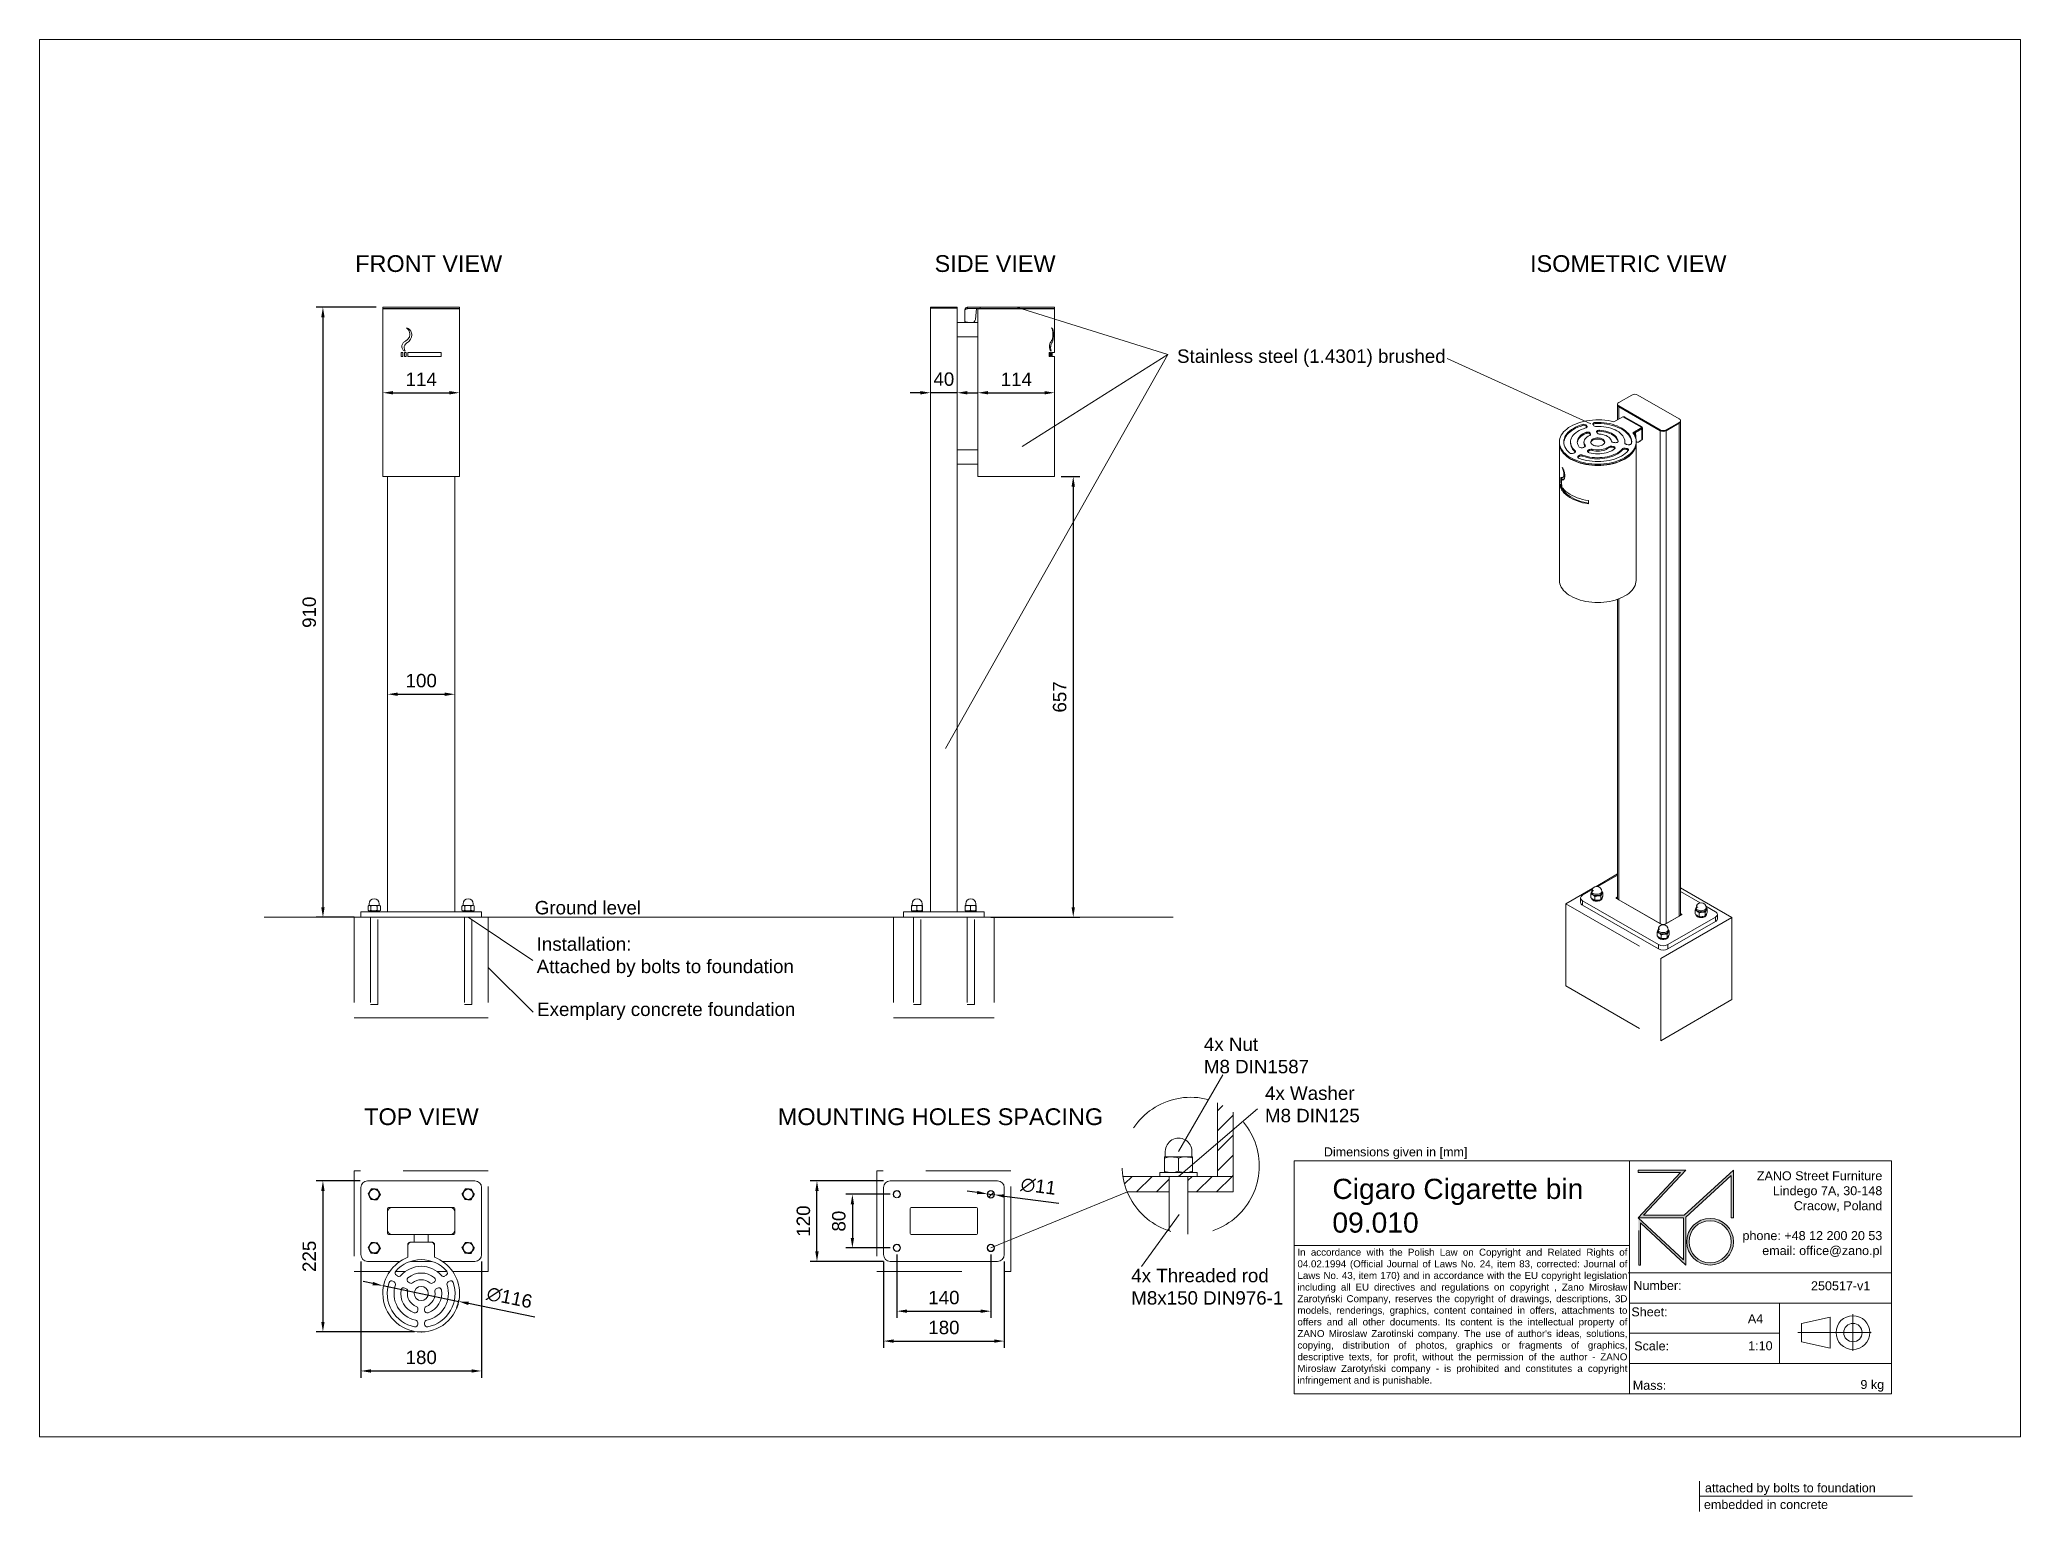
# Paper-space layout 'Layout1' of a CAD drawing. Header units: millimetres. Extents: x -15 to 281, y -18 to 201.
# The model-space entities are those that its viewports show. They can reach past a viewport. Long polylines and large blocks are cut down to what shows.
import ezdxf

# ---------------------------------------------------------------- set-up
doc = ezdxf.new("R2010")
doc.units = ezdxf.units.MM
doc.header["$PDSIZE"] = -1
doc.linetypes.add('HIDDEN', pattern=[1.905, 1.27, -0.635])
for name, color, linetype, lineweight in [('ZANO_O', 10, 'Continuous', 0), ('ZANO_R', 7, 'Continuous', 0), ('ZANO_R_przerywana', 7, 'HIDDEN', 0), ('ZANO_W', 1, 'Continuous', 0)]:
    doc.layers.add(name, color=color, linetype=linetype, lineweight=lineweight)
doc.layers.add('ZANO_P', color=7, linetype='Continuous', lineweight=0, true_color=0xffffff)
doc.styles.add('Arial', font='arial.ttf')
doc.styles.get("Standard").update_dxf_attribs({"font": 'ARIALUNI.TTF'})
doc.dimstyles.new('pl i ang', dxfattribs={"dimtxt": 50, "dimasz": 50, "dimexe": 1.25, "dimexo": 0.625, "dimgap": 10, "dimtad": 1, "dimtoh": 1, "dimtxsty": 'Standard', "dimcen": 2.5, "dimclrd": 1, "dimclre": 1, "dimclrt": 1, "dimadec": 0, "dimazin": 0, "dimtfac": 1, "dimtmove": 0, "dimatfit": 3, "dimfxl": 1, "dimarcsym": 1})
pattern_1 = [(45, (573.797, 371.81), (-11.2315, 11.2315), [])]

psp = doc.layouts.get("Layout1")

# ---------------------------------------------------------------- texts
at = {"layer": 'ZANO_O', "attachment_point": 1, "style": 'Arial'}
for s, insert, char_height, width in [('FRONT VIEW', (32.2, 169.07), 2.5, 27.6046), ('SIDE VIEW', (118.61, 169.07), 2.5, 22.2681), ('ISOMETRIC VIEW', (207.41, 169.07), 2.5, 32.1424), ('\\pxql;Stainless steel (1.4301) brushed', (154.76, 155.01), 2, 54.5279), ('Ground level', (58.98, 72.75), 2, 19.6442), ('\\pxql;Installation:\\PAttached by bolts to foundation', (59.26, 67.32), 2, 43.6982), ('\\pxql;Exemplary concrete foundation', (59.33, 57.59), 2, 40.9408), ('4x Nut \\PM8 DIN1587', (158.77, 52.38), 2, 30.8338), ('4x Washer \\PM8 DIN125', (167.88, 45.08), 2, 33.1797), ('TOP VIEW', (33.54, 41.82), 2.5, 24.0457), ('MOUNTING HOLES SPACING', (95.23, 41.82), 2.5, 51.246), ('4x Threaded rod \\PM8x150 DIN976-1', (147.94, 17.88), 2, 27.1206)]:
    psp.add_mtext(s, dxfattribs=dict(at, insert=insert, char_height=char_height, width=width))
at = {"layer": 'ZANO_R', "attachment_point": 1, "style": 'Arial'}
for s, insert, char_height, width in [('Dimensions given in [mm]', (176.66, 35.99), 1.3388, 1792.8014), ('\\pxqr;ZANO Street Furniture\\PLindego 7A, 30-148\\PCracow, Poland\\P\\Pphone: +48 12 200 20 53\\Pemail: office@zano.pl', (227.66, 32.43), 1.3388, 32.2827), ("\\pxqj;In accordance with the Polish Law on Copyright and Related Rights of 04.02.1994 (Official Journal of Laws No. 24, item 83, corrected: Journal of Laws No. 43, item 170) and in accordance with the EU copyright legislation including all EU directives and regulations on copyright , Zano Mirosław Zarotyński Company, reserves the copyright of drawings, descriptions, 3D models, renderings, graphics, content contained in offers, attachments to offers and all other documents. Its content is the intellectual property of ZANO Miroslaw Zarotinski company. The use of author's ideas, solutions, copying, distribution of photos, graphics or fragments of graphics, descriptive texts, for profit, without the permission of the author - ZANO Mirosław Zarotyński company - is prohibited and constitutes a copyright infringement and is punishable.", (172.72, 20.88), 1.04, 49.0591), ('Number:', (222.83, 16.06), 1.339, 254.3232), ('250517-v1', (249.31, 16.02), 1.339, 10.9473), ('Sheet:', (222.52, 12.13), 1.339, 254.3232), ('A4', (239.89, 11.1), 1.339, 254.3232), ('Scale:', (222.94, 7.05), 1.339, 254.3232), ('1:10', (239.94, 7.08), 1.339, 4.2023), ('Mass:', (222.73, 1.18), 1.339, 254.3232), ('9 kg', (256.68, 1.3), 1.339, 5.8209), ('attached by bolts to foundation', (233.49, -14.12), 1.3388, 32.5481), ('embedded in concrete', (233.34, -16.61), 1.3388, 23.7092)]:
    psp.add_mtext(s, dxfattribs=dict(at, insert=insert, char_height=char_height, width=width))
at = {"layer": 'ZANO_R', "color": 1, "insert": (177.93, 31.31), "char_height": 3.0126, "width": 44.3227, "attachment_point": 1, "style": 'Arial'}
psp.add_mtext('\\pxql;{\\C256;Cigaro Cigarette bin 09.010}', dxfattribs=at)

msp = doc.modelspace()

# ---------------------------------------------------------------- blocks, each defined once
blk = doc.blocks.new('*D423')
at = {"layer": 'ZANO_W', "color": 1, "lineweight": -2}
for p, q in [((73, 1887.4), (-16.4, 1887.4)), ((-6.4, 1872.4), (-6.4, 992.4)), ((40.1, 977.4), (-16.4, 977.4))]:
    blk.add_line(p, q, dxfattribs=at)
at = {"layer": 'ZANO_W', "color": 1}
for points in [[(-3.9, 1872.4), (-8.9, 1872.4), (-6.4, 1887.4)], [(-8.9, 992.4), (-3.9, 992.4), (-6.4, 977.4)]]:
    blk.add_solid(points, dxfattribs=at)
at = {"layer": 'ZANO_W', "color": 1, "insert": (-26.7, 1432.4), "char_height": 20, "attachment_point": 5, "rotation": 90, "style": 'Arial'}
blk.add_mtext('910', dxfattribs=at)
blk = doc.blocks.new('*D425')
at = {"layer": 'ZANO_W', "color": 1, "lineweight": -2}
for p, q in [((49.3, 584.3), (-16.4, 584.3)), ((-6.4, 569.3), (-6.4, 374)), ((130.2, 359), (-16.4, 359))]:
    blk.add_line(p, q, dxfattribs=at)
at = {"layer": 'ZANO_W', "color": 1}
for points in [[(-3.9, 569.3), (-8.9, 569.3), (-6.4, 584.3)], [(-8.9, 374), (-3.9, 374), (-6.4, 359)]]:
    blk.add_solid(points, dxfattribs=at)
at = {"layer": 'ZANO_W', "color": 1, "insert": (-26.7, 471.7), "char_height": 20, "attachment_point": 5, "rotation": 90, "style": 'Arial'}
blk.add_mtext('225', dxfattribs=at)
blk = doc.blocks.new('*D426')
at = {"layer": 'ZANO_W', "color": 1, "lineweight": -2}
for p, q in [((839.6, 564.2), (773.2, 564.2)), ((783.2, 549.2), (783.2, 499.2)), ((839.6, 484.2), (773.2, 484.2))]:
    blk.add_line(p, q, dxfattribs=at)
at = {"layer": 'ZANO_W', "color": 1}
for points in [[(785.7, 549.2), (780.7, 549.2), (783.2, 564.2)], [(780.7, 499.2), (785.7, 499.2), (783.2, 484.2)]]:
    blk.add_solid(points, dxfattribs=at)
at = {"layer": 'ZANO_W', "color": 1, "insert": (763, 524.2), "char_height": 20, "attachment_point": 5, "rotation": 90, "style": 'Arial'}
blk.add_mtext('80', dxfattribs=at)
blk = doc.blocks.new('*D427')
at = {"layer": 'ZANO_W', "color": 1, "lineweight": -2}
for p, q in [((829.6, 584.3), (720.4, 584.3)), ((730.4, 479.2), (730.4, 569.3)), ((829.6, 464.2), (720.4, 464.2))]:
    blk.add_line(p, q, dxfattribs=at)
at = {"layer": 'ZANO_W', "color": 1}
for points in [[(732.9, 569.3), (727.9, 569.3), (730.4, 584.3)], [(727.9, 479.2), (732.9, 479.2), (730.4, 464.2)]]:
    blk.add_solid(points, dxfattribs=at)
at = {"layer": 'ZANO_W', "color": 1, "insert": (710.2, 524.3), "char_height": 20, "attachment_point": 5, "rotation": 90, "style": 'Arial'}
blk.add_mtext('120', dxfattribs=at)
blk = doc.blocks.new('*D428')
at = {"layer": 'ZANO_W', "color": 1, "lineweight": -2}
for p, q in [((849.6, 474.2), (849.6, 379.9)), ((989.7, 474.2), (989.7, 379.9)), ((864.6, 389.9), (974.7, 389.9))]:
    blk.add_line(p, q, dxfattribs=at)
at = {"layer": 'ZANO_W', "color": 1}
for points in [[(864.6, 392.4), (864.6, 387.4), (849.6, 389.9)], [(974.7, 387.4), (974.7, 392.4), (989.7, 389.9)]]:
    blk.add_solid(points, dxfattribs=at)
at = {"layer": 'ZANO_W', "color": 1, "insert": (919.7, 410.1), "char_height": 20, "attachment_point": 5, "style": 'Arial'}
blk.add_mtext('140', dxfattribs=at)
blk = doc.blocks.new('*D429')
at = {"layer": 'ZANO_W', "color": 1, "lineweight": -2}
for p, q in [((829.6, 464.2), (829.6, 335.3)), ((1009.7, 464.2), (1009.7, 335.3)), ((844.6, 345.3), (994.7, 345.3))]:
    blk.add_line(p, q, dxfattribs=at)
at = {"layer": 'ZANO_W', "color": 1}
for points in [[(844.6, 347.8), (844.6, 342.8), (829.6, 345.3)], [(994.7, 342.8), (994.7, 347.8), (1009.7, 345.3)]]:
    blk.add_solid(points, dxfattribs=at)
at = {"layer": 'ZANO_W', "color": 1, "insert": (919.7, 365.5), "char_height": 20, "attachment_point": 5, "style": 'Arial'}
blk.add_mtext('180', dxfattribs=at)
blk = doc.blocks.new('*D430')
at = {"layer": 'ZANO_W', "color": 1, "lineweight": -2}
for p, q in [((50.1, 464.2), (50.1, 290.7)), ((230.2, 464.2), (230.2, 290.7)), ((65.1, 300.7), (215.2, 300.7))]:
    blk.add_line(p, q, dxfattribs=at)
at = {"layer": 'ZANO_W', "color": 1}
for points in [[(65.1, 303.2), (65.1, 298.2), (50.1, 300.7)], [(215.2, 298.2), (215.2, 303.2), (230.2, 300.7)]]:
    blk.add_solid(points, dxfattribs=at)
at = {"layer": 'ZANO_W', "color": 1, "insert": (140.2, 320.9), "char_height": 20, "attachment_point": 5, "style": 'Arial'}
blk.add_mtext('180', dxfattribs=at)
blk = doc.blocks.new('*D431')
at = {"layer": 'ZANO_W', "color": 1, "lineweight": -2}
for p, q in [((1094.8, 1634.8), (1122.6, 1634.8)), ((1112.6, 1619.8), (1112.6, 992.4)), ((989.6, 977.4), (1122.6, 977.4))]:
    blk.add_line(p, q, dxfattribs=at)
at = {"layer": 'ZANO_W', "color": 1}
for points in [[(1115.1, 1619.8), (1110.1, 1619.8), (1112.6, 1634.8)], [(1110.1, 992.4), (1115.1, 992.4), (1112.6, 977.4)]]:
    blk.add_solid(points, dxfattribs=at)
at = {"layer": 'ZANO_W', "color": 1, "insert": (1092.4, 1306.1), "char_height": 20, "attachment_point": 5, "rotation": 90, "style": 'Arial'}
blk.add_mtext('657', dxfattribs=at)
blk = doc.blocks.new('*D432')
at = {"layer": 'ZANO_W', "color": 1, "lineweight": -2}
for p, q in [((970.5, 1769.8), (970.5, 1769.8)), ((985.5, 1759.8), (1069.8, 1759.8)), ((1084.8, 1769.8), (1084.8, 1769.8))]:
    blk.add_line(p, q, dxfattribs=at)
at = {"layer": 'ZANO_W', "color": 1}
for points in [[(985.5, 1762.3), (985.5, 1757.3), (970.5, 1759.8)], [(1069.8, 1757.3), (1069.8, 1762.3), (1084.8, 1759.8)]]:
    blk.add_solid(points, dxfattribs=at)
at = {"layer": 'ZANO_W', "color": 1, "insert": (1027.7, 1779.9), "char_height": 20, "attachment_point": 5, "style": 'Arial'}
blk.add_mtext('114', dxfattribs=at)
blk = doc.blocks.new('*D433')
at = {"layer": 'ZANO_W', "color": 1, "lineweight": -2}
for p, q in [((884.6, 1759.8), (869.6, 1759.8)), ((899.6, 1769.8), (899.6, 1769.8)), ((939.6, 1759.8), (899.6, 1759.8)), ((939.6, 1769.8), (939.6, 1769.8)), ((954.6, 1759.8), (969.6, 1759.8))]:
    blk.add_line(p, q, dxfattribs=at)
at = {"layer": 'ZANO_W', "color": 1}
for points in [[(884.6, 1757.3), (884.6, 1762.3), (899.6, 1759.8)], [(954.6, 1762.3), (954.6, 1757.3), (939.6, 1759.8)]]:
    blk.add_solid(points, dxfattribs=at)
at = {"layer": 'ZANO_W', "color": 1, "insert": (919.6, 1780), "char_height": 20, "attachment_point": 5, "style": 'Arial'}
blk.add_mtext('40', dxfattribs=at)
blk = doc.blocks.new('*D434')
at = {"layer": 'ZANO_W', "color": 1, "lineweight": -2}
for p, q in [((83, 1769.8), (83, 1769.8)), ((98, 1759.8), (182.3, 1759.8)), ((197.3, 1769.8), (197.3, 1769.8))]:
    blk.add_line(p, q, dxfattribs=at)
at = {"layer": 'ZANO_W', "color": 1}
for points in [[(98, 1762.3), (98, 1757.3), (83, 1759.8)], [(182.3, 1757.3), (182.3, 1762.3), (197.3, 1759.8)]]:
    blk.add_solid(points, dxfattribs=at)
at = {"layer": 'ZANO_W', "color": 1, "insert": (140.2, 1779.9), "char_height": 20, "attachment_point": 5, "style": 'Arial'}
blk.add_mtext('114', dxfattribs=at)
blk = doc.blocks.new('*D435')
at = {"layer": 'ZANO_W', "color": 1, "lineweight": -2}
for p, q in [((90.1, 1320.1), (90.1, 1320.1)), ((105.1, 1310.1), (175.2, 1310.1)), ((190.2, 1320.1), (190.2, 1320.1))]:
    blk.add_line(p, q, dxfattribs=at)
at = {"layer": 'ZANO_W', "color": 1}
for points in [[(105.1, 1312.6), (105.1, 1307.6), (90.1, 1310.1)], [(175.2, 1307.6), (175.2, 1312.6), (190.2, 1310.1)]]:
    blk.add_solid(points, dxfattribs=at)
at = {"layer": 'ZANO_W', "color": 1, "insert": (140.2, 1330.3), "char_height": 20, "attachment_point": 5, "style": 'Arial'}
blk.add_mtext('100', dxfattribs=at)
blk = doc.blocks.new('*D436')
at = {"layer": 'ZANO_W', "color": 1, "lineweight": -2}
for p, q in [((969.4, 566.8), (954.5, 568.8)), ((984.3, 564.9), (995.2, 563.5)), ((1010.1, 561.6), (1090.9, 551.1))]:
    blk.add_line(p, q, dxfattribs=at)
at = {"layer": 'ZANO_W', "color": 1}
for points in [[(969.1, 564.4), (969.7, 569.3), (984.3, 564.9)], [(1010.4, 564.1), (1009.7, 559.1), (995.2, 563.5)]]:
    blk.add_solid(points, dxfattribs=at)
at = {"layer": 'ZANO_W', "color": 1, "insert": (1060.6, 576), "char_height": 20, "attachment_point": 5, "rotation": 352.6423, "style": 'Arial'}
blk.add_mtext('∅11', dxfattribs=at)
blk = doc.blocks.new('*D437')
at = {"layer": 'ZANO_W', "color": 1, "lineweight": -2}
for p, q in [((68, 431), (53.4, 434.1)), ((82.7, 428), (196.1, 404.5)), ((309.7, 380.9), (210.8, 401.4))]:
    blk.add_line(p, q, dxfattribs=at)
blk.add_arc((139.4, 416.2), 57.9, 338.3855, 350.093, dxfattribs=at)
at = {"layer": 'ZANO_W', "color": 1}
for points in [[(67.5, 428.6), (68.5, 433.5), (82.7, 428)], [(211.3, 403.9), (210.3, 399), (196.1, 404.5)]]:
    blk.add_solid(points, dxfattribs=at)
at = {"layer": 'ZANO_W', "color": 1, "insert": (271.8, 410), "char_height": 20, "attachment_point": 5, "rotation": 348.2925, "style": 'Arial'}
blk.add_mtext('∅116', dxfattribs=at)

# ---------------------------------------------------------------- dimensions: what is measured, and where the dimension line sits
at = {"layer": 'ZANO_W'}
for base, p1, p2, picture, middle in [((-6.4, 977.4), (83, 1887.4), (50.1, 977.4), '*D423', (-26.7, 1432.4)), ((1112.6, 977.4), (1084.8, 1634.8), (979.6, 977.4), '*D431', (1092.4, 1306.1)), ((-6.4, 359), (59.3, 584.3), (140.2, 359), '*D425', (-26.7, 471.7)), ((730.4, 584.3), (839.6, 464.2), (839.6, 584.3), '*D427', (710.2, 524.3)), ((783.2, 484.2), (849.6, 564.2), (849.6, 484.2), '*D426', (763, 524.2))]:
    dim = msp.add_linear_dim(base=base, p1=p1, p2=p2, angle=90, dimstyle='pl i ang', override={"dimtxt": 20, "dimasz": 15, "dimexe": 10, "dimexo": 10, "dimtoh": 0, "dimdec": 0, "dimtxsty": 'Arial', "dimtdec": 0, "dimtmove": 1}, dxfattribs=at)
    dim.commit()
    dim.dimension.update_dxf_attribs({"geometry": picture, "text_midpoint": middle})
for base, p1, p2, picture, middle in [((197.3, 1759.8), (83, 1759.8), (197.3, 1759.8), '*D434', (140.2, 1779.9)), ((1084.8, 1759.8), (970.5, 1759.8), (1084.8, 1759.8), '*D432', (1027.7, 1779.9)), ((190.2, 1310.1), (90.1, 1310.1), (190.2, 1310.1), '*D435', (140.2, 1330.3)), ((230.2, 300.7), (50.1, 474.2), (230.2, 474.2), '*D430', (140.2, 320.9)), ((1009.7, 345.3), (829.6, 474.2), (1009.7, 474.2), '*D429', (919.7, 365.5)), ((989.7, 389.9), (849.6, 484.2), (989.7, 484.2), '*D428', (919.7, 410.1))]:
    dim = msp.add_linear_dim(base=base, p1=p1, p2=p2, dimstyle='pl i ang', override={"dimtxt": 20, "dimasz": 15, "dimexe": 10, "dimexo": 10, "dimtoh": 0, "dimdec": 0, "dimtxsty": 'Arial', "dimtdec": 0, "dimtmove": 1}, dxfattribs=at)
    dim.commit()
    dim.dimension.update_dxf_attribs({"geometry": picture, "text_midpoint": middle})
dim = msp.add_linear_dim(base=(899.6, 1759.8), p1=(939.6, 1759.8), p2=(899.6, 1759.8), dimstyle='pl i ang', override={"dimtxt": 20, "dimasz": 15, "dimexe": 10, "dimexo": 10, "dimtoh": 0, "dimdec": 0, "dimtxsty": 'Arial', "dimtdec": 0, "dimtmove": 1}, dxfattribs=at)
dim.commit()
dim.dimension.update_dxf_attribs({"geometry": '*D433', "text_midpoint": (919.6, 1759.8), "dimtype": 160})
dim = msp.add_diameter_dim_2p(p1=(984.3, 564.9), p2=(995.2, 563.5), dimstyle='pl i ang', override={"dimtxt": 20, "dimasz": 15, "dimexe": 10, "dimexo": 10, "dimtoh": 0, "dimdec": 0, "dimtxsty": 'Arial', "dimtdec": 0, "dimtmove": 1}, dxfattribs=at)
dim.commit()
dim.dimension.update_dxf_attribs({"geometry": '*D436', "text_midpoint": (1057.9, 555.4), "dimtype": 163})
dim = msp.add_diameter_dim_2p(p1=(82.7, 428), p2=(196.1, 404.5), dimstyle='pl i ang', override={"dimtxt": 20, "dimasz": 15, "dimexe": 10, "dimexo": 10, "dimtoh": 0, "dimdec": 0, "dimtxsty": 'Arial', "dimtdec": 0, "dimtmove": 1}, dxfattribs=at)
dim.commit()
dim.dimension.update_dxf_attribs({"geometry": '*D437', "text_midpoint": (271.8, 410)})

# ---------------------------------------------------------------- hatches: boundary and pattern name
at = {"layer": 'ZANO_R'}
h = msp.add_hatch(dxfattribs=at)
h.set_pattern_fill('ANSI31', color=256, scale=5.002749, style=0)
h.set_pattern_definition(pattern_1)
edge = h.paths.add_edge_path(flags=0)
edge.add_arc((849.6, 564.2), 5, 0, 360)
h = msp.add_hatch(dxfattribs=at)
h.set_pattern_fill('ANSI31', color=256, scale=5.002749, style=0)
h.set_pattern_definition(pattern_1)
edge = h.paths.add_edge_path(flags=0)
edge.add_arc((989.7, 564.2), 5, 0, 360)

# ---------------------------------------------------------------- linework, layer by layer
for p, q in [((83, 1887.4), (197.3, 1887.4)), ((83, 1885.4), (83, 1887.4)), ((83, 1885.4), (197.3, 1885.4)), ((83, 1884.9), (83, 1634.8)), ((83, 1884.9), (197.3, 1884.9)), ((90.1, 1885.4), (90.1, 1884.9)), ((120.8, 1885.3), (120.1, 1885.4)), ((122.1, 1885.3), (120.1, 1885.3)), ((122.1, 1885.3), (120.1, 1885.3)), ((120.1, 1885.3), (120.1, 1885.3)), ((120.1, 1884.9), (120.1, 1885.3)), ((122.1, 1885.3), (122.1, 1885.3)), ((122.1, 1884.9), (122.1, 1885.3)), ((122.1, 1885.3), (122.3, 1884.9)), ((158, 1884.9), (158.2, 1885.3)), ((158.2, 1885.3), (160.2, 1885.3)), ((158.2, 1885.3), (160.2, 1885.3)), ((158.2, 1885.3), (158.2, 1885.3)), ((158.2, 1885.3), (158.2, 1884.9)), ((160.2, 1885.4), (159.5, 1885.3)), ((160.2, 1885.3), (160.2, 1885.3)), ((160.2, 1885.3), (160.2, 1884.9)), ((190.2, 1885.4), (190.2, 1884.9)), ((197.3, 1885.4), (197.3, 1887.4)), ((197.3, 1634.8), (197.3, 1884.9)), ((899.6, 1887.4), (899.6, 1885.9)), ((899.6, 1887.4), (906, 1887.4)), ((899.6, 1885.9), (906, 1885.9)), ((899.6, 1885.9), (899.6, 985.4)), ((906, 1887.4), (933.2, 1887.4)), ((906, 1885.9), (933.2, 1885.9)), ((933.2, 1887.4), (939.6, 1887.4)), ((933.2, 1885.9), (939.6, 1885.9)), ((939.6, 1887.4), (939.6, 1885.9)), ((939.6, 1885.9), (939.6, 985.4)), ((939.6, 1864.5), (970.5, 1864.5)), ((951.1, 1865.7), (951.1, 1883.4)), ((955.1, 1885.4), (955.1, 1887.4)), ((955.1, 1887.4), (973.6, 1887.4)), ((955.1, 1885.4), (973.6, 1885.4)), ((955.1, 1885.3), (968.3, 1885.3)), ((955.1, 1865.1), (957.8, 1864.5)), ((958.9, 1864.4), (961.6, 1864.4)), ((966.6, 1868.9), (968.3, 1885.3)), ((970.5, 1884.9), (970.5, 1634.8)), ((970.5, 1884.9), (1084.8, 1884.9)), ((973.6, 1885.4), (973.6, 1887.4)), ((973.6, 1887.4), (1027.7, 1887.4)), ((973.6, 1885.4), (1027.7, 1885.4)), ((1027.7, 1887.4), (1084.8, 1887.4)), ((1027.7, 1885.4), (1084.8, 1885.4)), ((1084.8, 1885.4), (1084.8, 1887.4)), ((1084.8, 1819.8), (1084.8, 1884.9)), ((970.5, 1843.2), (939.6, 1843.2)), ((110.5, 1819.8), (112.9, 1819.8)), ((110.5, 1813.7), (110.5, 1819.8)), ((112.9, 1813.7), (110.5, 1813.7)), ((112.9, 1819.8), (112.9, 1813.7)), ((115.3, 1819.8), (117.7, 1819.8)), ((115.3, 1813.7), (115.3, 1819.8)), ((117.7, 1813.7), (115.3, 1813.7)), ((117.7, 1819.8), (117.7, 1813.7)), ((120.1, 1819.8), (169.8, 1819.8)), ((120.1, 1813.7), (120.1, 1819.8)), ((169.8, 1813.7), (120.1, 1813.7)), ((169.8, 1819.8), (169.8, 1813.7)), ((1076.6, 1819.8), (1078, 1819.8)), ((1076.6, 1813.7), (1076.6, 1819.8)), ((1078, 1813.7), (1076.6, 1813.7)), ((1078, 1819.8), (1078, 1813.7)), ((1079.2, 1819.8), (1080.3, 1819.8)), ((1079.2, 1813.7), (1079.2, 1819.8)), ((1080.3, 1813.7), (1079.2, 1813.7)), ((1080.3, 1819.8), (1080.3, 1813.7)), ((1081.2, 1819.8), (1084.8, 1819.8)), ((1081.2, 1813.7), (1081.2, 1819.8)), ((1084.8, 1813.7), (1081.2, 1813.7)), ((1084.8, 1634.8), (1084.8, 1813.7)), ((1945.4, 1756.4), (1926.2, 1745.3)), ((2016.2, 1720.8), (1954.5, 1756.4)), ((1891.4, 1715.5), (1891.4, 1713.8)), ((1932, 1724.1), (1918.9, 1716.6)), ((1924.3, 1742.7), (1924.3, 1741.5)), ((1924.3, 1741.5), (1924.3, 1719.7)), ((1926.2, 1740.1), (1987.9, 1704.5)), ((1926.2, 1740.1), (1926.2, 1738.8)), ((1926.2, 1738.8), (1987.9, 1703.2)), ((1926.2, 1738.8), (1926.2, 1720.8)), ((1960.3, 1707.8), (1932, 1724.1)), ((1960.8, 1708.8), (1935.4, 1723.5)), ((1997, 1704.5), (2016.2, 1715.6)), ((1997, 1703.2), (2016.2, 1714.3)), ((2016.2, 1715.6), (2016.2, 1714.3)), ((2016.2, 1714.3), (2016.2, 979)), ((2018.1, 1717), (2018.1, 1718.2)), ((2018.1, 981.7), (2018.1, 1717)), ((1837.6, 1686.3), (1837.6, 1684.7)), ((1837.6, 1684.3), (1837.6, 1480)), ((1854.2, 1686.3), (1854.2, 1684.7)), ((1872.5, 1712.5), (1872.5, 1710.9)), ((1874.2, 1686.3), (1874.2, 1684.7)), ((1877.3, 1700.8), (1877.3, 1699.2)), ((1878.7, 1709.9), (1878.1, 1711.1)), ((1878.1, 1711.1), (1878.1, 1709.4)), ((1878.6, 1708.5), (1878.1, 1709.4)), ((1878.7, 1709.9), (1878.7, 1708.7)), ((1884, 1698.3), (1883.5, 1699.5)), ((1883.5, 1699.5), (1883.5, 1697.9)), ((1883.9, 1696.9), (1883.5, 1697.9)), ((1884, 1698.3), (1884, 1697.1)), ((1887.8, 1712.5), (1888.3, 1711.4)), ((1893.2, 1701), (1893.7, 1699.8)), ((1897.4, 1703.9), (1897.4, 1702.3)), ((1918.2, 1685.7), (1920.2, 1685.4)), ((1925.3, 1687.8), (1925.3, 1687.4)), ((1935.3, 1685), (1935.3, 1684.7)), ((1935.4, 1684.7), (1935.4, 1686.3)), ((1935.4, 1684.7), (1935.4, 1684.4)), ((1947.2, 1700.2), (1960.3, 1707.8)), ((1948, 1699.1), (1960.3, 1706.1)), ((1949.3, 1699.8), (1949.7, 1699.6)), ((1949.7, 1700), (1950.1, 1695.5)), ((1950.8, 1700.7), (1950.9, 1700.7)), ((1960.3, 1706.1), (1950.9, 1700.7)), ((1950.9, 1700.7), (1952.1, 1688)), ((1952.1, 1688), (1952.1, 1688)), ((1952.2, 1685), (1952.2, 1686.6)), ((1952.2, 1686.6), (1953.2, 1686.1)), ((1955.7, 1686.3), (1957.6, 1687.4)), ((1958.3, 1688), (1960.3, 1689.6)), ((1960.3, 1706.1), (1960.3, 1707.8)), ((1960.3, 1706.1), (1960.3, 1689.6)), ((1961.4, 1691.4), (1961.4, 1706.9)), ((1987.9, 1704.5), (1987.9, 1703.2)), ((1987.9, 1703.2), (1987.9, 967.9)), ((1997, 1704.5), (1997, 1703.2)), ((1997, 1703.2), (1997, 967.9)), ((939.6, 1674.5), (970.5, 1674.5)), ((1858.9, 1669.7), (1860.4, 1670.5)), ((1860.9, 1673.4), (1860.9, 1671.8)), ((1867.5, 1666.5), (1866, 1665.6)), ((1866, 1665.6), (1866, 1664)), ((1867.5, 1664.8), (1866, 1664)), ((1867.5, 1666.5), (1867.5, 1664.8)), ((1872.5, 1666.8), (1872.5, 1665.1)), ((1873.6, 1678.2), (1875.1, 1679)), ((1875.9, 1681.6), (1875.9, 1680)), ((1876, 1679.8), (1875.9, 1680)), ((1882.2, 1674.9), (1880.7, 1674.1)), ((1880.7, 1674.1), (1880.7, 1672.4)), ((1882.2, 1673.3), (1880.7, 1672.4)), ((1882.2, 1674.9), (1882.2, 1673.3)), ((1886.6, 1675.4), (1886.6, 1673.8)), ((1911.3, 1679.3), (1911.3, 1677.6)), ((1917.6, 1679.8), (1915.6, 1680.1)), ((1915.6, 1680.1), (1915.6, 1678.5)), ((1917.6, 1678.2), (1915.6, 1678.5)), ((1917.6, 1679.8), (1917.6, 1678.2)), ((1931.1, 1675.8), (1931.1, 1674.2)), ((1935.2, 1661.3), (1935.2, 1663)), ((1937.6, 1676.7), (1935.7, 1677)), ((1935.7, 1677), (1935.7, 1675.4)), ((1937.6, 1675.1), (1935.7, 1675.4)), ((1937.6, 1676.7), (1937.6, 1675.1)), ((1938.3, 1682.6), (1940.2, 1682.3)), ((1952, 1480), (1952, 1682.1)), ((83, 1634.8), (197.3, 1634.8)), ((90.1, 1634.8), (90.1, 985.4)), ((190.2, 1634.8), (190.2, 985.4)), ((970.5, 1653.2), (939.6, 1653.2)), ((970.5, 1634.8), (1084.8, 1634.8)), ((1843.2, 1630.8), (1841.6, 1629.9)), ((1842.9, 1633.6), (1844.4, 1634.4)), ((1839.3, 1618.3), (1839.3, 1623.2)), ((1839.3, 1618.3), (1840, 1618.7)), ((1840, 1621.7), (1840, 1616.8)), ((1840.8, 1615.3), (1840.8, 1620.2)), ((1840.8, 1615.3), (1841.7, 1615.8)), ((1841.7, 1618.8), (1841.7, 1613.8)), ((1842.8, 1612.5), (1842.8, 1617.4)), ((1842.8, 1612.5), (1844.3, 1613.4)), ((1844.3, 1613.4), (1844.3, 1615.6)), ((1881.1, 1599), (1881.1, 1594.1)), ((1924.3, 1451.8), (1924.3, 1006.2)), ((1926.2, 1452.4), (1926.2, 1003.6)), ((1924.3, 1040.4), (1894.9, 1023.4)), ((1869.2, 1006.2), (1869.2, 999.6)), ((1886.2, 1018.4), (1872.2, 1010.3)), ((1884.3, 1012.3), (1884.3, 1006.9)), ((1885.8, 1015.6), (1885.7, 1015.4)), ((1885.8, 1015.6), (1885.7, 1015.4)), ((1885.8, 1016), (1885.8, 1014.2)), ((1890.4, 1008.3), (1890.4, 1003)), ((1899.5, 1009.4), (1899.5, 1004)), ((1900.8, 1014.2), (1900.8, 1016)), ((1900.9, 1006), (1901.1, 1006.4)), ((1901.3, 1006.1), (1901.3, 1006.8)), ((1902.4, 1014.5), (1902.4, 1009.1)), ((1924.3, 1007.8), (1922.6, 1006.8)), ((1922.6, 1006.8), (1922.6, 1005.6)), ((1922.6, 1005.6), (1990.8, 966.2)), ((2047.5, 998.9), (2018.1, 1015.9)), ((-94, 977.4), (559.7, 977.4)), ((40.1, 977.4), (240.2, 977.4)), ((240.2, 977.4), (40.1, 977.4)), ((50.1, 977.4), (50.1, 985.4)), ((50.1, 985.4), (60.1, 985.4)), ((60.1, 985.4), (220.2, 985.4)), ((60.9, 994.3), (60.9, 987.7)), ((62.1, 995), (61.1, 994.4)), ((61.1, 987.6), (62.1, 987)), ((62.1, 995), (63, 995)), ((62.1, 987), (62.1, 985.4)), ((62.1, 987), (63, 987)), ((62.6, 997.5), (62.6, 995.2)), ((63, 995), (69.7, 995)), ((63, 987), (68.6, 987)), ((63, 987), (69.7, 987)), ((75.6, 977.4), (64.6, 977.4)), ((75.6, 977.4), (64.6, 977.4)), ((65.1, 994.3), (65.1, 987.7)), ((68.6, 987), (76.8, 987)), ((69.7, 995), (76.8, 995)), ((69.7, 987), (76.8, 987)), ((74.3, 994.3), (74.3, 987.7)), ((76.8, 995), (78.1, 995)), ((76.8, 987), (78.1, 987)), ((77.6, 995.2), (77.6, 997.5)), ((79.1, 994.4), (78.1, 995)), ((78.1, 987), (79.1, 987.6)), ((78.1, 985.4), (78.1, 987)), ((79.3, 994.3), (79.1, 994.4)), ((79.1, 987.6), (79.3, 987.7)), ((79.3, 994.3), (79.3, 987.7)), ((201, 994.3), (201, 987.7)), ((202.2, 995), (201.2, 994.4)), ((201.2, 987.6), (202.2, 987)), ((202.2, 995), (203, 995)), ((202.2, 987), (202.2, 985.4)), ((202.2, 987), (203, 987)), ((202.7, 997.5), (202.7, 995.2)), ((203, 995), (209.8, 995)), ((203, 987), (208.7, 987)), ((203, 987), (209.8, 987)), ((215.7, 977.4), (204.7, 977.4)), ((215.7, 977.4), (204.7, 977.4)), ((205.1, 994.3), (205.1, 987.7)), ((208.7, 987), (216.9, 987)), ((209.8, 995), (216.9, 995)), ((209.8, 987), (216.9, 987)), ((214.4, 994.3), (214.4, 987.7)), ((216.9, 995), (218.2, 995)), ((216.9, 987), (218.2, 987)), ((217.7, 995.2), (217.7, 997.5)), ((219.2, 994.4), (218.2, 995)), ((218.2, 987), (219.2, 987.6)), ((218.2, 985.4), (218.2, 987)), ((219.4, 994.3), (219.2, 994.4)), ((219.2, 987.6), (219.4, 987.7)), ((219.4, 994.3), (219.4, 987.7)), ((220.2, 985.4), (230.2, 985.4)), ((230.2, 985.4), (230.2, 977.4)), ((559.7, 977.4), (1261.8, 977.4)), ((844.6, 977.4), (994.7, 977.4)), ((994.7, 977.4), (844.6, 977.4)), ((859.6, 977.4), (859.6, 985.4)), ((859.6, 985.4), (869.6, 985.4)), ((869.6, 985.4), (969.6, 985.4)), ((871.4, 994.3), (871.4, 987.7)), ((875.3, 995), (871.7, 995)), ((871.7, 987), (871.7, 985.4)), ((871.7, 987), (887.5, 987)), ((875.3, 987), (871.7, 987)), ((872.2, 997.5), (872.2, 995.2)), ((874.2, 977.4), (885.2, 977.4)), ((874.2, 977.4), (885.2, 977.4)), ((875.3, 995), (883.3, 995)), ((875.3, 987), (883.3, 987)), ((879.2, 994.3), (879.2, 987.7)), ((883.3, 995), (887.7, 995)), ((883.3, 987), (887.7, 987)), ((887.2, 995.2), (887.2, 997.5)), ((887.4, 994.3), (887.4, 987.7)), ((887.7, 985.4), (887.7, 987)), ((887.7, 987), (887.7, 987)), ((887.9, 994.3), (887.9, 987.7)), ((951.5, 994.3), (951.5, 987.7)), ((955.3, 995), (951.7, 995)), ((951.7, 987), (951.7, 985.4)), ((951.7, 987), (967.6, 987)), ((955.3, 987), (951.7, 987)), ((952.2, 997.5), (952.2, 995.2)), ((954.2, 977.4), (965.2, 977.4)), ((954.2, 977.4), (965.2, 977.4)), ((955.3, 995), (963.3, 995)), ((955.3, 987), (963.3, 987)), ((959.2, 994.3), (959.2, 987.7)), ((963.3, 995), (967.7, 995)), ((963.3, 987), (967.7, 987)), ((967.2, 995.2), (967.2, 997.5)), ((967.4, 994.3), (967.4, 987.7)), ((967.7, 985.4), (967.7, 987)), ((967.7, 987), (967.7, 987)), ((968, 994.3), (968, 987.7)), ((969.6, 985.4), (979.6, 985.4)), ((979.6, 985.4), (979.6, 977.4)), ((1872.2, 1002.1), (1985.4, 936.7)), ((1872.2, 1002.1), (1872.2, 995.5)), ((1872.2, 995.5), (1985.4, 930.2)), ((1926.2, 1003.6), (1987.9, 967.9)), ((1927.3, 1002.9), (1927.2, 1002.9)), ((1994, 966.2), (2019.8, 981)), ((1997, 967.9), (2016.2, 979)), ((1999.5, 936.7), (2070.3, 977.6)), ((2015.2, 978.4), (2015.1, 978.4)), ((2019.8, 982.3), (2018.1, 983.3)), ((2019.8, 981), (2019.8, 982.3)), ((2039.9, 987.8), (2039.9, 982.4)), ((2041.5, 991.1), (2041.4, 990.9)), ((2041.5, 991.1), (2041.4, 990.9)), ((2041.5, 991.5), (2041.5, 989.7)), ((2046.1, 983.8), (2046.1, 978.4)), ((2055.1, 984.9), (2055.1, 979.5)), ((2070.3, 985.7), (2056.1, 993.9)), ((2056.5, 989.7), (2056.5, 991.5)), ((2056.5, 981.4), (2056.8, 981.9)), ((2057, 981.6), (2057, 982.3)), ((2058, 990), (2058, 984.6)), ((2070.3, 971), (2070.3, 977.6)), ((2073.2, 975.1), (2073.2, 981.7)), ((1983.3, 955.1), (1983.3, 949.7)), ((1984.9, 958.4), (1984.8, 958.2)), ((1984.9, 958.4), (1984.8, 958.2)), ((1984.9, 958.8), (1984.9, 957)), ((1989.5, 951.1), (1989.5, 945.8)), ((1998.5, 952.2), (1998.5, 946.9)), ((1999.5, 930.2), (2070.3, 971)), ((1999.9, 957), (1999.9, 958.8)), ((1999.9, 948.8), (2000.2, 949.2)), ((2000.4, 949), (2000.4, 949.6)), ((2001.4, 957.3), (2001.4, 951.9)), ((1985.4, 930.2), (1985.4, 936.7)), ((1999.5, 936.7), (1999.5, 930.2)), ((1327.8, 700.6), (1327.8, 591)), ((1327.8, 688.7), (1335.9, 696.7)), ((1327.8, 658.8), (1351.1, 682.1)), ((1351.1, 686.8), (1351.1, 591)), ((1327.8, 629), (1351.1, 652.3)), ((1249.9, 628.2), (1249.9, 620.6)), ((1289.5, 620.6), (1289.5, 628.2)), ((1327.8, 599.2), (1351.1, 622.4)), ((1186.7, 591), (1255.8, 591)), ((1189.1, 579.8), (1200.4, 591)), ((1206.9, 567.7), (1230.2, 591)), ((1241.8, 596.8), (1241.8, 591)), ((1297.6, 596.8), (1241.8, 596.8)), ((1297.6, 591), (1241.8, 591)), ((1248.8, 618.2), (1248.8, 620.1)), ((1259.2, 620.1), (1248.8, 620.1)), ((1248.8, 618.2), (1253.9, 619.5)), ((1248.8, 618.2), (1248.8, 598.7)), ((1248.8, 596.8), (1248.8, 598.7)), ((1253.9, 619.5), (1259.2, 620.1)), ((1255.8, 567.7), (1255.8, 591)), ((1255.8, 591), (1255.8, 509.6)), ((1280.2, 620.1), (1259.2, 620.1)), ((1264.6, 597.3), (1259.2, 596.8)), ((1269.7, 598.7), (1264.6, 597.3)), ((1269.7, 618.2), (1274.8, 619.5)), ((1269.7, 618.2), (1269.7, 598.7)), ((1274.8, 619.5), (1280.2, 620.1)), ((1290.6, 620.1), (1280.2, 620.1)), ((1285.5, 597.3), (1280.2, 596.8)), ((1283.6, 567.7), (1283.6, 591)), ((1283.6, 591), (1351.1, 591)), ((1283.6, 591), (1283.6, 504.6)), ((1283.6, 584.8), (1289.8, 591)), ((1290.6, 598.7), (1285.5, 597.3)), ((1290.6, 618.2), (1290.6, 620.1)), ((1290.6, 618.2), (1290.6, 598.7)), ((1290.6, 596.8), (1290.6, 598.7)), ((1296.4, 567.7), (1319.6, 591)), ((1297.6, 591), (1297.6, 596.8)), ((1326.2, 567.7), (1349.5, 591)), ((1351.1, 591), (1327.8, 591)), ((1349.5, 591), (1351.1, 592.6)), ((50.1, 574.3), (50.1, 474.2)), ((220.2, 584.3), (60.1, 584.3)), ((230.2, 474.2), (230.2, 574.3)), ((829.6, 474.2), (829.6, 574.3)), ((839.6, 584.3), (999.7, 584.3)), ((1009.7, 574.3), (1009.7, 474.2)), ((1255.8, 567.7), (1192.7, 567.7)), ((1236.7, 567.7), (1255.8, 586.8)), ((1351.1, 567.7), (1283.6, 567.7)), ((90, 542.9), (90, 505.7)), ((90.1, 537.9), (90.1, 510.7)), ((188.8, 544.4), (91.5, 544.4)), ((183.8, 544.3), (96.5, 544.3)), ((190.2, 510.7), (190.2, 537.9)), ((190.3, 505.7), (190.3, 542.9)), ((869.6, 542.9), (869.6, 505.7)), ((968.3, 544.4), (871.1, 544.4)), ((969.8, 505.7), (969.8, 542.9)), ((91.5, 504.2), (188.8, 504.2)), ((96.5, 504.3), (183.8, 504.3)), ((129.5, 504.2), (129.5, 492.8)), ((150.8, 492.8), (150.8, 504.2)), ((871.1, 504.2), (968.3, 504.2)), ((120.1, 488.8), (120.1, 470.3)), ((156.2, 492.8), (124.1, 492.8)), ((160.2, 470.3), (160.2, 488.8)), ((60.1, 464.2), (108.5, 464.2)), ((103.1, 443.4), (104.8, 442.4)), ((124.3, 464.2), (156, 464.2)), ((171.8, 464.2), (220.2, 464.2)), ((175.5, 442.4), (177.2, 443.4)), ((999.7, 464.2), (839.6, 464.2)), ((99.8, 433.7), (98.1, 434.7)), ((117.9, 423.3), (116, 424.4)), ((121, 433), (122.9, 432)), ((157.4, 432), (159.3, 433)), ((164.3, 424.4), (162.4, 423.3)), ((182.2, 434.7), (180.5, 433.7)), ((135.1, 391.2), (135.1, 393.4)), ((145.2, 393.4), (145.2, 391.2)), ((114.7, 365), (114.7, 365)), ((135.1, 370.5), (135.1, 372.6)), ((145.2, 372.6), (145.2, 370.5))]:
    msp.add_line(p, q, dxfattribs=at)
at = {"layer": 'ZANO_R', "flags": 128}
for points in [[(1918.9, 1716.6), (1914.6, 1717.6), (1910.1, 1718.3), (1905.6, 1718.9), (1901, 1719.3), (1896.3, 1719.4), (1891.7, 1719.4), (1887.1, 1719.1), (1882.5, 1718.6), (1878, 1717.9), (1873.6, 1717), (1869.4, 1715.9), (1865.3, 1714.6), (1861.4, 1713.1), (1857.8, 1711.5), (1854.4, 1709.7)], [(1891.4, 1715.5), (1890.5, 1715.4), (1889.7, 1715.2), (1889, 1714.9), (1888.4, 1714.5), (1888, 1714), (1887.7, 1713.6), (1887.7, 1713.1), (1887.8, 1712.5)], [(1945.3, 1684.4), (1945.4, 1686.8), (1945.1, 1689.3), (1944.5, 1691.8), (1943.5, 1694.2), (1942.1, 1696.6), (1940.5, 1698.9), (1938.4, 1701.1), (1936.1, 1703.2), (1933.5, 1705.1), (1930.6, 1707), (1927.4, 1708.6), (1924, 1710.2), (1920.3, 1711.5), (1916.5, 1712.7), (1912.6, 1713.7), (1908.5, 1714.4), (1904.3, 1715), (1900, 1715.4), (1895.7, 1715.5), (1891.4, 1715.5)], [(1945.3, 1685.5), (1945.1, 1687.7), (1944.5, 1690.2), (1943.5, 1692.6), (1942.1, 1694.9), (1940.5, 1697.2), (1938.4, 1699.4), (1936.1, 1701.5), (1933.5, 1703.5), (1930.6, 1705.3), (1927.4, 1707), (1924, 1708.5), (1920.3, 1709.9), (1916.5, 1711), (1912.6, 1712), (1908.5, 1712.8), (1904.3, 1713.4), (1900, 1713.7), (1895.7, 1713.9), (1891.4, 1713.8)], [(1854.4, 1709.7), (1851.3, 1707.8), (1848.5, 1705.7), (1846, 1703.6), (1843.8, 1701.3), (1842, 1699), (1840.4, 1696.5), (1839.2, 1694), (1838.3, 1691.5), (1837.8, 1688.9), (1837.6, 1686.3), (1837.8, 1683.7), (1838.3, 1681.2), (1839.2, 1678.6), (1840.4, 1676.1), (1842, 1673.7), (1843.8, 1671.3), (1846, 1669.1), (1848.5, 1666.9), (1851.3, 1664.9), (1854.4, 1663), (1857.7, 1661.2), (1861.2, 1659.6), (1864.9, 1658.2), (1868.8, 1656.9), (1872.9, 1655.8), (1877.1, 1654.9), (1881.4, 1654.2), (1885.8, 1653.7), (1890.3, 1653.4), (1894.8, 1653.3), (1899.3, 1653.4), (1903.7, 1653.7), (1908.1, 1654.2), (1912.5, 1654.9), (1916.7, 1655.8), (1920.8, 1656.9), (1924.7, 1658.2), (1928.4, 1659.6), (1931.9, 1661.2), (1935.2, 1663)], [(1837.6, 1684.7), (1837.8, 1682.1), (1838.3, 1679.5), (1839.2, 1677), (1840.4, 1674.5), (1842, 1672.1), (1843.8, 1669.7), (1846, 1667.4), (1848.5, 1665.3), (1851.3, 1663.2), (1854.4, 1661.3), (1857.7, 1659.6), (1861.2, 1658), (1864.9, 1656.5), (1868.8, 1655.3), (1872.9, 1654.2), (1877.1, 1653.3), (1881.4, 1652.6), (1885.8, 1652.1), (1890.3, 1651.8), (1894.8, 1651.7), (1899.3, 1651.8), (1903.7, 1652.1), (1908.1, 1652.6), (1912.5, 1653.3), (1916.7, 1654.2), (1920.8, 1655.3), (1924.7, 1656.5), (1928.4, 1658), (1931.9, 1659.6), (1935.2, 1661.3)], [(1837.6, 1684.5), (1837.6, 1684.3), (1837.8, 1681.7), (1838.3, 1679.1), (1839.2, 1676.6), (1840.4, 1674.1), (1842, 1671.6), (1843.8, 1669.3), (1846, 1667), (1848.5, 1664.9), (1851.3, 1662.8), (1854.4, 1660.9), (1857.7, 1659.2), (1861.2, 1657.6), (1864.9, 1656.1), (1868.8, 1654.9), (1872.9, 1653.8), (1877.1, 1652.9), (1881.4, 1652.2), (1885.8, 1651.7), (1890.3, 1651.4), (1894.8, 1651.3), (1899.3, 1651.4), (1903.7, 1651.7), (1908.1, 1652.2), (1912.5, 1652.9), (1916.7, 1653.8), (1920.8, 1654.9), (1924.7, 1656.1), (1928.4, 1657.6), (1931.9, 1659.2), (1935.2, 1660.9)], [(1872.5, 1712.5), (1868.7, 1711.3), (1865.1, 1710), (1861.7, 1708.4), (1858.6, 1706.7), (1855.7, 1704.9), (1853.1, 1702.9), (1850.8, 1700.8), (1848.9, 1698.6), (1847.2, 1696.3), (1845.9, 1693.9), (1845, 1691.4), (1844.4, 1689), (1844.2, 1686.5), (1844.4, 1684), (1844.9, 1681.5), (1845.8, 1679.1), (1847, 1676.7), (1848.6, 1674.4), (1850.5, 1672.2), (1852.8, 1670.1)], [(1872.5, 1710.9), (1868.7, 1709.7), (1865.1, 1708.3), (1861.7, 1706.8), (1858.6, 1705.1), (1855.7, 1703.2), (1853.1, 1701.2), (1850.8, 1699.1), (1848.9, 1696.9), (1847.2, 1694.6), (1845.9, 1692.2), (1845, 1689.8), (1844.4, 1687.3), (1844.2, 1685.5)], [(1860.9, 1673.4), (1859, 1675.3), (1857.3, 1677.3), (1856, 1679.4), (1855.1, 1681.5), (1854.5, 1683.7), (1854.2, 1685.9), (1854.3, 1688.1), (1854.8, 1690.2), (1855.6, 1692.4), (1856.8, 1694.5), (1858.2, 1696.5), (1860.1, 1698.4), (1862.2, 1700.2), (1864.6, 1701.9), (1867.2, 1703.5), (1870.2, 1704.9), (1873.3, 1706.2), (1876.6, 1707.3)], [(1860.9, 1671.8), (1859, 1673.7), (1857.3, 1675.7), (1856, 1677.7), (1855.1, 1679.9), (1854.5, 1682), (1854.2, 1684.2), (1854.2, 1684.7)], [(1877.3, 1700.8), (1874.7, 1699.6), (1872.4, 1698.3), (1870.3, 1696.9), (1868.4, 1695.3), (1866.9, 1693.6), (1865.7, 1691.8), (1864.9, 1690), (1864.4, 1688.1), (1864.2, 1686.2), (1864.4, 1684.3), (1865, 1682.4), (1865.9, 1680.6), (1867.1, 1678.8)], [(1877.3, 1699.2), (1874.7, 1698), (1872.4, 1696.7), (1870.3, 1695.2), (1868.4, 1693.6), (1866.9, 1691.9), (1865.7, 1690.2), (1864.9, 1688.3), (1864.4, 1686.4), (1864.3, 1685.5)], [(1875.9, 1681.6), (1875, 1683.1), (1874.4, 1684.6), (1874.2, 1686.2), (1874.4, 1687.8), (1874.9, 1689.4), (1875.8, 1690.9), (1877.1, 1692.3), (1878.6, 1693.6), (1880.5, 1694.8), (1882.6, 1695.9)], [(1876.6, 1707.3), (1877.2, 1707.5), (1877.7, 1707.7), (1878.1, 1708), (1878.4, 1708.4), (1878.7, 1708.7), (1878.8, 1709.1), (1878.8, 1709.5), (1878.7, 1709.9)], [(1883.5, 1699.5), (1883.1, 1700), (1882.6, 1700.5), (1881.9, 1700.8), (1881, 1701.1), (1880.1, 1701.2), (1879.1, 1701.2), (1878.2, 1701.1), (1877.3, 1700.8)], [(1883.5, 1697.9), (1883.1, 1698.4), (1882.6, 1698.8), (1881.9, 1699.2), (1881, 1699.4), (1880.1, 1699.6), (1879.1, 1699.6), (1878.2, 1699.4), (1877.3, 1699.2)], [(1882.6, 1695.9), (1883, 1696.1), (1883.4, 1696.3), (1883.7, 1696.6), (1884, 1697), (1884.1, 1697.3), (1884.2, 1697.6), (1884.2, 1698), (1884, 1698.3)], [(1887.3, 1682), (1888.8, 1681.3), (1890.5, 1680.7), (1892.4, 1680.4), (1894.3, 1680.2), (1896.3, 1680.3), (1898.1, 1680.5), (1899.9, 1681), (1901.5, 1681.6), (1902.9, 1682.4), (1904, 1683.4), (1904.8, 1684.4), (1905.2, 1685.5), (1905.3, 1686.6), (1905.1, 1687.7), (1904.4, 1688.8), (1903.5, 1689.8), (1902.3, 1690.6), (1900.8, 1691.3), (1899.1, 1691.9), (1897.2, 1692.3), (1895.3, 1692.4), (1893.3, 1692.4), (1891.4, 1692.1), (1889.7, 1691.6), (1888, 1691), (1886.7, 1690.2), (1885.6, 1689.3), (1884.8, 1688.3), (1884.3, 1687.2), (1884.2, 1686), (1884.5, 1684.9), (1885.1, 1683.9), (1886.1, 1682.9), (1887.3, 1682)], [(1905.3, 1685.5), (1905.1, 1686.1), (1904.4, 1687.1), (1903.5, 1688.1), (1902.3, 1689), (1900.8, 1689.7), (1899.1, 1690.3), (1897.2, 1690.6), (1895.3, 1690.8), (1893.3, 1690.7), (1891.4, 1690.5), (1889.7, 1690), (1888, 1689.4), (1886.7, 1688.6), (1885.6, 1687.7), (1884.8, 1686.6), (1884.3, 1685.5), (1884.3, 1685.5)], [(1892.4, 1709.7), (1896.2, 1709.7), (1900, 1709.5), (1903.8, 1709.2), (1907.4, 1708.6), (1911, 1707.8), (1914.4, 1706.8), (1917.6, 1705.7), (1920.7, 1704.4), (1923.5, 1702.9), (1926, 1701.3), (1928.3, 1699.5), (1930.3, 1697.6), (1932, 1695.7), (1933.3, 1693.6), (1934.4, 1691.5), (1935, 1689.3), (1935.3, 1687.1), (1935.3, 1685)], [(1897.4, 1703.9), (1896.4, 1703.9), (1895.5, 1703.7), (1894.6, 1703.5), (1894, 1703.1), (1893.4, 1702.6), (1893.1, 1702.1), (1893, 1701.5), (1893.2, 1701)], [(1897.1, 1698.1), (1899.8, 1697.8), (1902.5, 1697.3), (1904.9, 1696.6), (1907.3, 1695.8), (1909.3, 1694.7), (1911.1, 1693.5), (1912.7, 1692.2), (1913.9, 1690.7), (1914.7, 1689.2), (1915.2, 1687.7)], [(1925.3, 1687.8), (1924.8, 1689.7), (1924, 1691.5), (1922.9, 1693.3), (1921.4, 1695), (1919.6, 1696.6), (1917.5, 1698.1), (1915.2, 1699.5), (1912.6, 1700.6), (1909.9, 1701.7), (1906.9, 1702.5), (1903.8, 1703.2), (1900.6, 1703.6), (1897.4, 1703.9)], [(1925.1, 1687), (1924.8, 1688.1), (1924, 1689.9), (1922.9, 1691.7), (1921.4, 1693.4), (1919.6, 1695), (1917.5, 1696.5), (1915.2, 1697.8), (1912.6, 1699), (1909.9, 1700), (1906.9, 1700.9), (1903.8, 1701.5), (1900.6, 1702), (1897.4, 1702.3)], [(1920.2, 1685.4), (1921.2, 1685.3), (1922.1, 1685.4), (1923, 1685.5), (1923.8, 1685.8), (1924.5, 1686.2), (1925, 1686.7), (1925.2, 1687.2), (1925.3, 1687.8)], [(1935.2, 1663), (1938.4, 1665), (1941.2, 1667.1), (1943.8, 1669.3), (1946.1, 1671.7), (1948, 1674.1), (1949.5, 1676.6), (1950.7, 1679.2), (1951.6, 1681.9), (1952.1, 1684.5), (1952.2, 1687.2), (1951.9, 1689.9), (1951.3, 1692.5), (1950.3, 1695.2), (1948.9, 1697.7), (1947.2, 1700.2)], [(1935.2, 1661.3), (1938.4, 1663.3), (1941.2, 1665.4), (1943.8, 1667.7), (1946.1, 1670), (1948, 1672.5), (1949.5, 1675), (1950.7, 1677.6), (1951.6, 1680.2), (1952.1, 1682.9), (1952.2, 1685)], [(1935.3, 1685), (1935.3, 1684.6), (1935.4, 1684.2), (1935.7, 1683.8), (1936, 1683.5), (1936.5, 1683.2), (1937, 1682.9), (1937.6, 1682.7), (1938.3, 1682.6)], [(1940.2, 1682.3), (1941.1, 1682.2), (1942, 1682.2), (1942.8, 1682.4), (1943.6, 1682.6), (1944.2, 1683), (1944.8, 1683.4), (1945.1, 1683.9), (1945.3, 1684.4)], [(1952.1, 1688), (1952.3, 1687.3), (1952.5, 1686.7), (1952.9, 1686.3), (1953.3, 1686), (1953.8, 1685.9), (1954.4, 1685.9), (1955, 1686), (1955.7, 1686.3)], [(1860.4, 1670.5), (1860.8, 1670.8), (1861.2, 1671.2), (1861.4, 1671.6), (1861.5, 1671.9), (1861.5, 1672.3), (1861.4, 1672.7), (1861.2, 1673.1), (1860.9, 1673.4)], [(1861.3, 1671.4), (1861.2, 1671.5), (1860.9, 1671.8)], [(1866, 1665.6), (1865.5, 1665.2), (1865.1, 1664.8), (1864.9, 1664.3), (1864.9, 1663.8), (1865, 1663.3), (1865.4, 1662.8), (1865.9, 1662.4), (1866.6, 1662.1)], [(1866, 1664), (1865.5, 1663.6), (1865.1, 1663.2)], [(1866.6, 1662.1), (1870.3, 1660.8), (1874.2, 1659.7), (1878.2, 1658.7), (1882.3, 1658), (1886.5, 1657.5), (1890.8, 1657.2), (1895.1, 1657.1), (1899.4, 1657.2), (1903.7, 1657.6), (1907.9, 1658.1), (1912, 1658.9), (1916, 1659.8), (1919.8, 1660.9), (1923.5, 1662.3), (1926.9, 1663.8), (1930.1, 1665.4), (1933.1, 1667.2), (1935.8, 1669.2), (1938.1, 1671.3), (1940.2, 1673.5)], [(1931.1, 1675.8), (1929.2, 1673.9), (1927, 1672.1), (1924.6, 1670.4), (1921.9, 1668.9), (1918.9, 1667.5), (1915.8, 1666.3), (1912.4, 1665.2), (1908.9, 1664.4), (1905.3, 1663.7), (1901.6, 1663.2), (1897.8, 1663), (1894, 1662.9), (1890.2, 1663), (1886.5, 1663.4), (1882.8, 1663.9), (1879.2, 1664.7), (1875.8, 1665.6), (1872.5, 1666.8)], [(1931.1, 1674.2), (1929.2, 1672.3), (1927, 1670.5), (1924.6, 1668.8), (1921.9, 1667.2), (1918.9, 1665.9), (1915.8, 1664.6), (1912.4, 1663.6), (1908.9, 1662.7), (1905.3, 1662.1), (1901.6, 1661.6), (1897.8, 1661.3), (1894, 1661.3), (1890.2, 1661.4), (1886.5, 1661.8), (1882.8, 1662.3), (1879.2, 1663.1), (1875.8, 1664), (1872.5, 1665.1)], [(1875.1, 1679), (1875.5, 1679.3), (1875.8, 1679.6), (1876, 1679.9), (1876.2, 1680.2), (1876.3, 1680.6), (1876.2, 1680.9), (1876.1, 1681.3), (1875.9, 1681.6)], [(1880.7, 1674.1), (1880.1, 1673.6), (1879.7, 1673.1), (1879.5, 1672.6), (1879.5, 1672), (1879.8, 1671.5), (1880.3, 1671), (1881, 1670.6), (1881.8, 1670.4)], [(1880.7, 1672.4), (1880.1, 1672), (1879.7, 1671.6)], [(1881.8, 1670.4), (1884.8, 1669.6), (1888, 1669.1), (1891.3, 1668.8), (1894.5, 1668.7), (1897.8, 1668.8), (1901.1, 1669.1), (1904.3, 1669.5), (1907.4, 1670.2), (1910.3, 1671.1), (1913, 1672.2), (1915.6, 1673.4), (1917.9, 1674.7), (1919.9, 1676.2)], [(1911.3, 1679.3), (1909.5, 1678), (1907.5, 1677), (1905.2, 1676.1), (1902.7, 1675.4), (1900.1, 1674.9), (1897.4, 1674.5), (1894.6, 1674.5), (1891.9, 1674.6), (1889.2, 1674.9), (1886.6, 1675.4)], [(1911.3, 1677.6), (1909.5, 1676.4), (1907.5, 1675.3), (1905.2, 1674.4), (1902.7, 1673.7), (1900.1, 1673.2), (1897.4, 1672.9), (1894.6, 1672.8), (1891.9, 1672.9), (1889.2, 1673.3), (1886.6, 1673.8)], [(1919.9, 1676.2), (1920.3, 1676.7), (1920.6, 1677.3), (1920.6, 1677.8), (1920.4, 1678.4), (1919.9, 1678.9), (1919.3, 1679.3), (1918.5, 1679.6), (1917.6, 1679.8)], [(1935.2, 1660.9), (1938.3, 1662.8), (1941.1, 1664.9), (1943.5, 1667), (1945.7, 1669.3), (1947.6, 1671.6), (1949.2, 1674.1), (1950.4, 1676.6), (1951.1, 1678.6)], [(1940.2, 1673.5), (1940.5, 1673.9), (1940.6, 1674.4), (1940.5, 1674.9), (1940.2, 1675.4), (1939.8, 1675.9), (1939.2, 1676.2), (1938.5, 1676.5), (1937.6, 1676.7)], [(1842.8, 1617.4), (1844.9, 1615), (1847.3, 1612.7), (1850.1, 1610.5), (1853.2, 1608.5), (1856.5, 1606.6), (1860.1, 1604.8), (1864, 1603.3), (1868, 1601.9), (1872.3, 1600.8), (1876.6, 1599.8), (1881.1, 1599)], [(1881.1, 1594.1), (1876.6, 1594.9), (1872.3, 1595.8), (1868, 1597), (1864, 1598.4), (1860.1, 1599.9), (1856.5, 1601.6), (1853.2, 1603.5), (1850.1, 1605.6), (1847.3, 1607.8), (1844.9, 1610.1), (1842.8, 1612.5)], [(1881.1, 1595.3), (1878.3, 1595.8), (1873.8, 1596.7), (1869.6, 1597.8), (1865.5, 1599.2), (1861.6, 1600.7), (1858, 1602.4), (1854.6, 1604.3), (1851.5, 1606.4), (1848.8, 1608.6), (1846.4, 1610.9), (1844.3, 1613.4)], [(1837.6, 1480), (1837.8, 1477.4), (1838.3, 1474.9), (1839.2, 1472.3), (1840.4, 1469.8), (1842, 1467.4), (1843.8, 1465), (1846, 1462.8), (1848.5, 1460.6), (1851.3, 1458.6), (1854.4, 1456.7), (1857.7, 1454.9), (1861.2, 1453.3), (1864.9, 1451.9), (1868.8, 1450.6), (1872.9, 1449.5), (1877.1, 1448.6), (1881.4, 1447.9), (1885.8, 1447.4), (1890.3, 1447.1), (1894.8, 1447), (1899.3, 1447.1), (1903.7, 1447.4), (1908.1, 1447.9), (1912.5, 1448.6), (1916.7, 1449.5), (1920.8, 1450.6), (1924.7, 1451.9), (1928.4, 1453.3), (1931.9, 1454.9), (1935.2, 1456.7)], [(1935.2, 1456.7), (1938.3, 1458.6), (1941.1, 1460.6), (1943.5, 1462.8), (1945.7, 1465), (1947.6, 1467.4), (1949.2, 1469.8), (1950.4, 1472.3), (1951.3, 1474.9), (1951.8, 1477.4), (1952, 1480)], [(1872.2, 1010.3), (1870.9, 1009.4), (1870, 1008.4), (1869.4, 1007.3), (1869.2, 1006.2), (1869.4, 1005), (1870, 1004), (1870.9, 1003), (1872.2, 1002.1)], [(1894.9, 1009.6), (1893.2, 1009.5), (1891.6, 1009.6), (1890, 1009.9), (1888.6, 1010.4), (1887.4, 1011.1), (1886.4, 1011.9), (1885.8, 1012.8), (1885.6, 1013.6)], [(1888.3, 1017.4), (1888.2, 1017.4), (1887.1, 1016.6), (1886.4, 1015.8), (1885.9, 1014.9), (1885.8, 1014), (1886.1, 1013.1), (1886.7, 1012.2), (1887.6, 1011.4), (1888.7, 1010.8), (1890.1, 1010.3), (1891.6, 1010), (1893.2, 1009.8), (1894.9, 1009.9)], [(1900.8, 1016), (1900.7, 1015.3), (1900.3, 1014.4), (1899.5, 1013.6), (1898.4, 1012.8), (1897.1, 1012.3), (1895.6, 1011.9), (1894.1, 1011.7), (1892.4, 1011.7), (1890.9, 1011.9), (1889.4, 1012.3), (1888.1, 1012.9), (1887.1, 1013.6), (1886.3, 1014.5), (1885.9, 1015.4), (1885.8, 1016)], [(1886.7, 1003.5), (1887.8, 1002.8), (1889.2, 1002.2), (1890.8, 1001.7), (1892.5, 1001.5), (1894.2, 1001.5), (1895.9, 1001.8), (1897.5, 1002.2), (1898.8, 1002.8), (1900, 1003.5), (1900.8, 1004.4), (1901.2, 1005.4), (1901.3, 1006.1)], [(1894.9, 1009.9), (1896.4, 1010.2), (1897.8, 1010.7), (1899, 1011.3), (1899.9, 1012.1), (1900.5, 1013), (1900.8, 1013.9), (1900.8, 1014.2)], [(1901, 1013.3), (1900.8, 1012.7), (1900.1, 1011.8), (1899.2, 1011), (1897.9, 1010.4), (1896.5, 1009.9), (1894.9, 1009.6)], [(2050.6, 985.1), (2048.9, 985), (2047.2, 985.1), (2045.6, 985.4), (2044.2, 985.9), (2043, 986.6), (2042.1, 987.4), (2041.5, 988.3), (2041.2, 989.1)], [(2044, 992.9), (2043.9, 992.8), (2042.8, 992.1), (2042, 991.3), (2041.6, 990.4), (2041.5, 989.5), (2041.7, 988.6), (2042.3, 987.7), (2043.2, 986.9), (2044.4, 986.3), (2045.7, 985.8), (2047.3, 985.5), (2048.9, 985.3), (2050.5, 985.4)], [(2056.5, 991.5), (2056.4, 990.8), (2055.9, 989.9), (2055.1, 989), (2054.1, 988.3), (2052.8, 987.8), (2051.3, 987.4), (2049.7, 987.2), (2048.1, 987.2), (2046.5, 987.4), (2045, 987.8), (2043.8, 988.4), (2042.7, 989.1), (2042, 989.9), (2041.5, 990.9), (2041.5, 991.5)], [(2042.4, 979), (2043.5, 978.3), (2044.9, 977.7), (2046.4, 977.2), (2048.1, 977), (2049.9, 977), (2051.5, 977.3), (2053.1, 977.7), (2054.5, 978.3), (2055.6, 979), (2056.4, 979.9), (2056.9, 980.9), (2057, 981.6)], [(2050.5, 985.4), (2052, 985.7), (2053.4, 986.2), (2054.6, 986.8), (2055.6, 987.6), (2056.2, 988.5), (2056.5, 989.4), (2056.5, 989.7)], [(2056.6, 988.8), (2056.4, 988.2), (2055.8, 987.3), (2054.8, 986.5), (2053.6, 985.9), (2052.2, 985.4), (2050.6, 985.1)], [(2070.3, 977.6), (2071.5, 978.5), (2072.4, 979.5), (2073, 980.5), (2073.2, 981.7), (2073, 982.8), (2072.4, 983.9), (2071.5, 984.9), (2070.3, 985.7)], [(1994, 952.4), (1992.3, 952.3), (1990.6, 952.4), (1989, 952.8), (1987.6, 953.3), (1986.4, 953.9), (1985.5, 954.7), (1984.9, 955.6), (1984.6, 956.4)], [(1987.4, 960.2), (1987.3, 960.2), (1986.2, 959.5), (1985.4, 958.6), (1985, 957.7), (1984.9, 956.8), (1985.1, 955.9), (1985.7, 955), (1986.6, 954.2), (1987.8, 953.6), (1989.1, 953.1), (1990.7, 952.8), (1992.3, 952.7), (1993.9, 952.8)], [(1999.9, 958.8), (1999.8, 958.1), (1999.3, 957.2), (1998.5, 956.4), (1997.5, 955.7), (1996.2, 955.1), (1994.7, 954.7), (1993.1, 954.5), (1991.5, 954.5), (1989.9, 954.7), (1988.4, 955.1), (1987.2, 955.7), (1986.1, 956.4), (1985.4, 957.3), (1985, 958.2), (1984.9, 958.8)], [(1985.8, 946.3), (1986.9, 945.6), (1988.3, 945), (1989.8, 944.6), (1991.5, 944.4), (1993.3, 944.4), (1994.9, 944.6), (1996.5, 945), (1997.9, 945.6), (1999, 946.4), (1999.8, 947.3), (2000.3, 948.2), (2000.4, 949)], [(1993.9, 952.8), (1995.4, 953.1), (1996.8, 953.5), (1998, 954.2), (1999, 954.9), (1999.6, 955.8), (1999.9, 956.7), (1999.9, 957)], [(2000, 956.1), (1999.8, 955.6), (1999.2, 954.7), (1998.2, 953.9), (1997, 953.2), (1995.6, 952.7), (1994, 952.4)]]:
    msp.add_lwpolyline(points, dxfattribs=at)
at = {"layer": 'ZANO_R'}
msp.add_lwpolyline([(1351.1, 591), (1351.1, 567.7)], dxfattribs=at)
for centre, radius in [((70.1, 564.2), 7.5), ((210.2, 564.2), 7.5), ((849.6, 564.3), 5.5), ((849.6, 564.2), 5), ((989.7, 564.2), 5.5), ((989.7, 564.2), 5), ((70.1, 484.2), 7.5), ((210.2, 484.2), 7.5), ((849.6, 484.3), 5.5), ((849.6, 484.2), 5), ((989.7, 484.2), 5.5), ((989.7, 484.2), 5), ((140.2, 416.2), 10.6)]:
    msp.add_circle(centre, radius, dxfattribs=at)
for centre, radius, start, end in [((958.9, 1869.4), 5, 257.7545, 270), ((961.6, 1869.4), 5, 270, 354), ((1927.2, 1742.7), 2.8, 110.7834, 249.2166), ((1950, 1747.7), 9.84, 62.6097, 117.3903), ((1891.1, 1709.6), 4.21, 86.5392, 140.202), ((1927.5, 1741.8), 3.22, 185.6948, 245.6253), ((2015.2, 1718.2), 2.8, 290.7834, 69.2166), ((2014.9, 1717.3), 3.22, 294.3747, 354.3052), ((1874.3, 1707.8), 5.03, 39.9618, 110.6552), ((1874.3, 1706.2), 5.03, 39.9618, 110.6552), ((1881.9, 1684.8), 7.72, 180.7912, 218.8279), ((1891.8, 1714), 4.37, 216.8194, 277.9303), ((1896.7, 1697.8), 4.55, 81.5784, 138.782), ((1897, 1702.1), 4, 215.0704, 272.0311), ((1918.2, 1689), 3.26, 203.338, 269.0254), ((1954.8, 1692.2), 5.48, 300.2372, 309.836), ((1992.4, 1713.2), 9.84, 242.6097, 297.3903), ((1992.4, 1712), 9.84, 242.6097, 297.3903), ((1856.1, 1674.9), 5.91, 235.341, 298.21), ((1870.8, 1683.1), 5.65, 229.1921, 299.2925), ((1870.3, 1660.9), 6.27, 69.6723, 117.0715), ((1870.3, 1659.2), 6.27, 69.6723, 117.0715), ((1885, 1669.4), 6.25, 75.3852, 117.1278), ((1885, 1667.8), 6.25, 75.3852, 117.1278), ((1914.5, 1674.4), 5.79, 79.4001, 123.392), ((1914.5, 1672.8), 5.79, 79.4001, 123.392), ((1917.3, 1674.2), 3.93, 39.5294, 85.3002), ((1934.6, 1671.8), 5.33, 77.9782, 131.0747), ((1934.6, 1670.2), 5.33, 77.9782, 131.0747), ((1937.3, 1671.2), 3.87, 39.1425, 85.6871), ((1860.5, 1632.3), 23.1, 203.0808, 207.3041), ((1860.5, 1627.4), 23.1, 203.0808, 207.3041), ((1863.5, 1634), 26.6, 211.2383, 214.9065), ((1863.5, 1629), 26.6, 211.2383, 214.9065), ((70.1, 997.5), 7.5, 0, 180), ((210.2, 997.5), 7.5, 0, 180), ((879.7, 997.5), 7.5, 0, 180), ((959.7, 997.5), 7.5, 0, 180), ((1888.8, 1006.4), 3.54, 189.2823, 233.1005), ((1888.7, 1013.9), 3.35, 153.9851, 245.9391), ((1888.3, 1014), 2.69, 153.5362, 188.5389), ((1893.3, 1016), 7.5, 0, 180), ((1892, 1011.5), 8.49, 231.7081, 254.5371), ((1893.3, 1021.2), 11.9, 240.3118, 278.2465), ((1894.7, 1017.3), 7.88, 272.1268, 322.5443), ((1898.4, 1014), 2.88, 329.9308, 33.8904), ((1898.4, 1014), 2.67, 345.5885, 24.9345), ((1922.8, 1006.2), 0.655, 110.7834, 249.2166), ((1927.5, 1006.5), 3.22, 185.6948, 245.6253), ((62.4, 995.2), 0.25, 270, 0), ((77.9, 995.2), 0.25, 180, 270), ((202.4, 995.2), 0.25, 270, 0), ((217.9, 995.2), 0.25, 180, 270), ((871.9, 995.2), 0.25, 270, 0), ((887.4, 995.2), 0.25, 180, 270), ((952, 995.2), 0.25, 270, 0), ((967.5, 995.2), 0.25, 180, 270), ((1874.2, 1000.1), 5.03, 185.6948, 245.6253), ((1893.3, 1016.5), 13.7, 260.0241, 277.496), ((2014.9, 982), 3.22, 294.3747, 354.3052), ((2019.6, 981.7), 0.655, 290.7834, 69.2166), ((2044.4, 989.4), 3.35, 153.9851, 245.9391), ((2044.5, 981.9), 3.54, 189.2823, 233.1005), ((2043.9, 989.5), 2.69, 153.5362, 188.5389), ((2049, 991.5), 7.5, 0, 180), ((2047.6, 987), 8.49, 231.7081, 254.5371), ((2048.9, 996.7), 11.9, 240.3118, 278.2465), ((2049, 992), 13.7, 260.0241, 277.496), ((2050.3, 992.8), 7.88, 272.1268, 322.5443), ((2054.1, 989.5), 2.88, 329.9308, 33.8904), ((2054.1, 989.5), 2.67, 345.5885, 24.9345), ((2068.2, 975.6), 5.03, 294.3747, 354.3052), ((1987.8, 956.8), 3.35, 153.9851, 245.9391), ((1987.9, 949.2), 3.54, 189.2823, 233.1005), ((1987.3, 956.8), 2.69, 153.5362, 188.5389), ((1992.4, 958.8), 7.5, 0, 180), ((1991, 954.3), 8.49, 231.7081, 254.5371), ((1992.3, 964.1), 11.9, 240.3118, 278.2465), ((1992.4, 976.7), 9.84, 242.6097, 297.3903), ((1992.4, 959.3), 13.7, 260.0241, 277.496), ((1993.7, 960.1), 7.88, 272.1268, 322.5443), ((1997.5, 956.8), 2.88, 329.9308, 33.8904), ((1997.5, 956.8), 2.67, 345.5885, 24.9345), ((1992.4, 950.4), 15.4, 242.6097, 297.3903), ((1992.4, 943.9), 15.4, 242.6097, 297.3903), ((1249.4, 620.6), 0.581, 270.0029, 359.9902), ((1269.7, 628.2), 19.8, 359.9997, 180.0003), ((1290, 620.6), 0.581, 180.0098, 269.9971), ((1259.5, 628.5), 31.7, 250.2279, 269.5163), ((1259, 588.3), 31.7, 70.227, 89.5168), ((1280.4, 628.5), 31.7, 250.2279, 269.5163), ((1279.9, 588.3), 31.7, 70.227, 89.5168), ((60.1, 574.3), 10, 90, 180), ((70.1, 564.2), 8, 146.8424, 206.8424), ((70.1, 564.2), 8, 86.8424, 146.8424), ((70.1, 564.2), 8, 26.8424, 86.8424), ((70.1, 564.2), 8, 326.8424, 26.8424), ((210.2, 564.2), 8, 146.8424, 206.8424), ((210.2, 564.2), 8, 86.8424, 146.8424), ((210.2, 564.2), 8, 26.8424, 86.8424), ((210.2, 564.2), 8, 326.8424, 26.8424), ((220.2, 574.3), 10, 0, 90), ((839.6, 574.3), 10, 90, 180), ((849.6, 564.2), 5.5, 90, 155.8428), ((999.7, 574.3), 10, 0, 90), ((70.1, 564.2), 8, 206.8424, 266.8424), ((70.1, 564.2), 8, 266.8424, 326.8424), ((91.5, 542.9), 1.5, 90, 180), ((96.5, 537.9), 6.4, 90, 180), ((183.8, 537.9), 6.4, 0, 90), ((188.8, 542.9), 1.5, 0, 90), ((210.2, 564.2), 8, 206.8424, 266.8424), ((210.2, 564.2), 8, 266.8424, 326.8424), ((871.1, 542.9), 1.5, 90, 180), ((968.3, 542.9), 1.5, 0, 90), ((91.5, 505.7), 1.5, 180, 270), ((96.5, 510.7), 6.4, 180, 270), ((183.8, 510.7), 6.4, 270, 0), ((188.8, 505.7), 1.5, 270, 0), ((871.1, 505.7), 1.5, 180, 270), ((968.3, 505.7), 1.5, 270, 0), ((60.1, 474.2), 10, 180, 270), ((70.1, 484.2), 8, 146.8424, 206.8424), ((70.1, 484.2), 8, 206.8424, 266.8424), ((70.1, 484.2), 8, 86.8424, 146.8424), ((70.1, 484.2), 8, 266.8424, 326.8424), ((70.1, 484.2), 8, 26.8424, 86.8424), ((70.1, 484.2), 8, 326.8424, 26.8424), ((210.2, 484.2), 8, 146.8424, 206.8424), ((210.2, 484.2), 8, 206.8424, 266.8424), ((210.2, 484.2), 8, 86.8424, 146.8424), ((210.2, 484.2), 8, 266.8424, 326.8424), ((210.2, 484.2), 8, 26.8424, 86.8424), ((210.2, 484.2), 8, 326.8424, 26.8424), ((220.2, 474.2), 10, 270, 0), ((839.6, 474.2), 10, 180, 270), ((849.6, 484.2), 5.5, 90, 155.8428), ((999.7, 474.2), 10, 270, 0), ((140.9, 416.2), 57.9, 110.9828, 180), ((105.1, 446.9), 4, 138.8522, 240), ((140.2, 416.2), 50.6, 41.1478, 138.8522), ((106.8, 445.8), 4, 240, 318.3449), ((140.2, 416.2), 40.6, 41.6551, 138.3449), ((140.2, 416.2), 30.6, 49.8149, 130.1851), ((139.4, 416.2), 57.9, 0, 69.0172), ((173.5, 445.8), 4, 221.6551, 300), ((175.2, 446.9), 4, 300, 41.1478), ((140.2, 416.2), 57.2, 180, 0), ((140.2, 416.2), 50.6, 161.1478, 258.8522), ((96.1, 431.3), 4, 60, 161.1478), ((140.2, 416.2), 40.6, 161.6551, 258.3449), ((97.8, 430.2), 4, 341.6551, 60), ((140.2, 416.2), 30.6, 169.8149, 250.1851), ((114, 420.9), 4, 60, 169.8149), ((115.9, 419.8), 4, 351.506, 60), ((123, 436.5), 4, 130.1851, 240), ((140.2, 416.2), 20.6, 171.506, 248.494), ((124.9, 435.4), 4, 240, 308.494), ((140.2, 416.2), 20.6, 51.506, 128.494), ((140.2, 416.2), 20.6, 291.506, 8.494), ((140.2, 416.2), 40.6, 281.6551, 18.3449), ((140.2, 416.2), 50.6, 281.1478, 18.8522), ((140.2, 416.2), 30.6, 289.8149, 10.1851), ((155.4, 435.4), 4, 231.506, 300), ((157.3, 436.5), 4, 300, 49.8149), ((164.4, 419.8), 4, 120, 188.494), ((166.3, 420.9), 4, 10.1851, 120), ((182.5, 430.2), 4, 120, 198.3449), ((184.2, 431.3), 4, 18.8522, 120), ((131.1, 391.2), 4, 250.1851, 0), ((131.1, 393.4), 4, 0, 68.494), ((149.2, 393.4), 4, 111.506, 180), ((149.2, 391.2), 4, 180, 289.8149), ((131.1, 370.5), 4, 258.8522, 0), ((131.1, 372.6), 4, 0, 78.3449), ((149.2, 372.6), 4, 101.6551, 180), ((149.2, 370.5), 4, 180, 281.1478)]:
    msp.add_arc(centre, radius, start, end, dxfattribs=at)
for points in [[(951.1, 1883.4), (951.1, 1883.9), (951.3, 1885), (952.2, 1886.3), (953.5, 1887.2), (954.6, 1887.3), (955.1, 1887.4)], [(124.1, 492.8), (123.8, 492.7), (123.1, 492.6), (122.1, 491.7), (121.1, 490.4), (120.5, 489.3), (120.1, 488.8)], [(160.2, 488.8), (159.8, 489.3), (159.2, 490.4), (158.2, 491.7), (157.2, 492.6), (156.5, 492.7), (156.2, 492.8)]]:
    msp.add_open_spline(points, degree=3, dxfattribs=at)
for points, knots in [([(955.1, 1885.3), (954.6, 1885.1), (953.7, 1884.9), (952.4, 1884.4), (951.5, 1884), (951.1, 1883.7), (951.1, 1883.5), (951.1, 1883.4)], [0, 0, 0, 0, 0.224324, 0.448684, 0.673044, 0.897403, 1, 1, 1, 1]), ([(955.1, 1865.1), (954.6, 1865.1), (953.8, 1865.1), (952.6, 1865.2), (951.7, 1865.4), (951.2, 1865.5), (951.1, 1865.7), (951.1, 1865.7)], [0, 0, 0, 0, 0.210731, 0.421574, 0.634216, 0.849517, 1, 1, 1, 1]), ([(953.8, 1884.9), (954, 1885), (954.3, 1885.3), (954.8, 1885.4), (955.1, 1885.4)], [0, 0, 0, 0, 0.441106, 1, 1, 1, 1]), ([(116.2, 1821.6), (115.5, 1821.9), (114.2, 1822.5), (112.7, 1824.2), (111.6, 1826.5), (111.3, 1829), (111.6, 1831.5), (112.6, 1833.5), (114.1, 1835), (115.9, 1836.3), (117.9, 1837.6), (120, 1839.2), (122, 1841.4), (122.9, 1844), (123.2, 1846.4), (123.1, 1848.4), (122.7, 1850.4), (121.9, 1852.6), (120.4, 1854.9), (118.8, 1855.9), (118.1, 1856.4)], [0, 0, 0, 0, 0.053666, 0.107236, 0.162857, 0.224158, 0.275633, 0.327344, 0.376596, 0.426123, 0.486726, 0.547189, 0.616676, 0.686496, 0.73117, 0.775875, 0.821081, 0.866247, 0.938823, 1, 1, 1, 1]), ([(118.1, 1856.4), (118.6, 1856.3), (119.7, 1856.1), (121.3, 1855.3), (122.8, 1854.3), (124.3, 1852.8), (125.6, 1850.4), (126.3, 1847.1), (126.1, 1844.1), (125.4, 1841.5), (124.3, 1839), (122.4, 1836.8), (119.8, 1834.9), (117.5, 1833.2), (115.8, 1831.1), (114.8, 1829.1), (114.6, 1827), (115, 1825.1), (115.6, 1823.2), (116, 1822.1), (116.2, 1821.6)], [0, 0, 0, 0, 0.041648, 0.083247, 0.123458, 0.163665, 0.233909, 0.307392, 0.389318, 0.439178, 0.488989, 0.571278, 0.640728, 0.710151, 0.778226, 0.827544, 0.866332, 0.915397, 0.964601, 1, 1, 1, 1]), ([(1079.6, 1821.6), (1079.3, 1821.9), (1078.6, 1822.5), (1077.8, 1824.2), (1077.2, 1826.5), (1077, 1829), (1077.2, 1831.5), (1077.8, 1833.5), (1078.6, 1835), (1079.5, 1836.3), (1080.3, 1837.6), (1081.2, 1839.2), (1081.9, 1841.4), (1082.2, 1844), (1082.3, 1846.4), (1082.2, 1848.4), (1082.1, 1850.4), (1081.8, 1852.6), (1081.3, 1854.9), (1080.7, 1855.9), (1080.4, 1856.4)], [0, 0, 0, 0, 0.053666, 0.107236, 0.162857, 0.224158, 0.275633, 0.327344, 0.376596, 0.426123, 0.486726, 0.547189, 0.616676, 0.686496, 0.73117, 0.775875, 0.821081, 0.866247, 0.938823, 1, 1, 1, 1]), ([(1080.4, 1856.4), (1080.6, 1856.3), (1081.1, 1856.1), (1081.7, 1855.3), (1082.1, 1854.3), (1082.6, 1852.8), (1083, 1850.4), (1083.1, 1847.1), (1083.1, 1844.1), (1082.9, 1841.5), (1082.6, 1839), (1082, 1836.8), (1081.1, 1834.9), (1080.2, 1833.2), (1079.4, 1831.1), (1078.9, 1829.1), (1078.8, 1827), (1079, 1825.1), (1079.3, 1823.2), (1079.5, 1822.1), (1079.6, 1821.6)], [0, 0, 0, 0, 0.041648, 0.083247, 0.123458, 0.163665, 0.233909, 0.307392, 0.389318, 0.439178, 0.488989, 0.571278, 0.640728, 0.710151, 0.778226, 0.827544, 0.866332, 0.915397, 0.964601, 1, 1, 1, 1]), ([(1935.4, 1723.5), (1934.8, 1723.7), (1933.8, 1724.2), (1932.6, 1724.1), (1932, 1724.1)], [0, 0, 0, 0, 0.499949, 1, 1, 1, 1]), ([(1960.3, 1707.8), (1960.4, 1708.1), (1960.7, 1708.7), (1960.9, 1708.9), (1960.9, 1708.7), (1960.6, 1708.3), (1960.5, 1708.2)], [0, 0, 0, 0, 0.29278, 0.585559, 0.878339, 1, 1, 1, 1]), ([(1960.3, 1706.6), (1960.3, 1706.8), (1960.3, 1707.3), (1960.4, 1707.8), (1960.5, 1708.1), (1960.5, 1708.2), (1960.5, 1708.2), (1960.5, 1708.2)], [0, 0, 0, 0, 0.249029, 0.486548, 0.710803, 0.92341, 1, 1, 1, 1]), ([(1960.3, 1707.8), (1960.6, 1707.7), (1961.2, 1707.5), (1961.5, 1707), (1961.4, 1706.6), (1960.9, 1706.2), (1960.4, 1706.1), (1960.3, 1706.1)], [0, 0, 0, 0, 0.224325, 0.448684, 0.673044, 0.897404, 1, 1, 1, 1]), ([(1961.4, 1691.4), (1961.4, 1691.1), (1961.4, 1690.6), (1960.9, 1690), (1960.4, 1689.7), (1960.3, 1689.6)], [0, 0, 0, 0, 0.304178, 0.734432, 1, 1, 1, 1]), ([(1841.1, 1621.2), (1840.9, 1621.8), (1840.4, 1623.1), (1839.9, 1625.5), (1839.6, 1628), (1839.5, 1630.3), (1839.6, 1632.1), (1839.9, 1633.1), (1840.4, 1633.4), (1841, 1633.4), (1841.8, 1633.3), (1842.7, 1633.3), (1843.6, 1634), (1844.1, 1635.7), (1844.2, 1637.5), (1844.2, 1639.2), (1844, 1641), (1843.6, 1643.3), (1842.9, 1645.9), (1842.2, 1647.7), (1841.9, 1648.5)], [0, 0, 0, 0, 0.053666, 0.107236, 0.162857, 0.224158, 0.275633, 0.327344, 0.376596, 0.426123, 0.486726, 0.547189, 0.616676, 0.686496, 0.73117, 0.775875, 0.821081, 0.866247, 0.938823, 1, 1, 1, 1]), ([(1841.9, 1648.5), (1842.1, 1648.1), (1842.6, 1647.3), (1843.3, 1645.8), (1844, 1644.2), (1844.7, 1642.1), (1845.4, 1639.5), (1845.8, 1636.4), (1845.7, 1634.1), (1845.3, 1632.3), (1844.7, 1630.9), (1843.8, 1630), (1842.6, 1630), (1841.7, 1629.8), (1841, 1629.2), (1840.6, 1628.2), (1840.6, 1626.6), (1840.7, 1624.7), (1840.9, 1622.9), (1841.1, 1621.7), (1841.1, 1621.2)], [0, 0, 0, 0, 0.041648, 0.083247, 0.123458, 0.163665, 0.233909, 0.307392, 0.389318, 0.439178, 0.488989, 0.571278, 0.640728, 0.710151, 0.778226, 0.827544, 0.866332, 0.915397, 0.964601, 1, 1, 1, 1]), ([(1841.2, 1629.3), (1841.2, 1630), (1841.1, 1631.4), (1841.2, 1632.8), (1841.3, 1633.2), (1841.4, 1633.3)], [0, 0, 0, 0, 0.41512, 0.828075, 1, 1, 1, 1]), ([(1844.5, 1630.9), (1844.4, 1630.9), (1843.9, 1630.8), (1843.5, 1630.7), (1843.2, 1630.6)], [0, 0, 0, 0, 0.233538, 1, 1, 1, 1]), ([(1844.4, 1634.5), (1844.6, 1634.7), (1845.2, 1635), (1845.5, 1636.3), (1845.6, 1637.3), (1845.6, 1637.5)], [0, 0, 0, 0, 0.377087, 0.876443, 1, 1, 1, 1]), ([(1885.7, 1015.4), (1885.7, 1015.4), (1885.4, 1014.9), (1884.9, 1013.9), (1884.5, 1012.8), (1884.3, 1012.3)], [0, 0, 0, 0, 0.0700858, 0.5307822, 1, 1, 1, 1]), ([(1884.3, 1012.3), (1884.8, 1012.1), (1885.8, 1011.8), (1886.8, 1011.2), (1887.4, 1010.9)], [0, 0, 0, 0, 0.495458, 1, 1, 1, 1]), ([(1887.4, 1004.4), (1887.3, 1004.4), (1886.7, 1004.8), (1885.7, 1005.6), (1884.7, 1006.5), (1884.3, 1006.9)], [0, 0, 0, 0, 0.070086, 0.530782, 1, 1, 1, 1]), ([(1887.4, 1010.9), (1887.4, 1010.8), (1888, 1010.5), (1889, 1009.7), (1890, 1008.8), (1890.4, 1008.3)], [0, 0, 0, 0, 0.070086, 0.530782, 1, 1, 1, 1]), ([(1895, 1009.5), (1893.8, 1009.2), (1892.3, 1009), (1890.8, 1008.4), (1890.4, 1008.3)], [0, 0, 0, 0, 0.760801, 1, 1, 1, 1]), ([(1899.5, 1009.4), (1898.4, 1009.5), (1896.9, 1009.6), (1895.3, 1009.5), (1895, 1009.5)], [0, 0, 0, 0, 0.745921, 1, 1, 1, 1]), ([(1899.5, 1009.4), (1899.7, 1010), (1900.2, 1011.2), (1900.7, 1012.1), (1900.9, 1012.5)], [0, 0, 0, 0, 0.495458, 1, 1, 1, 1]), ([(1900.9, 1006), (1900.9, 1005.9), (1900.6, 1005.5), (1900.1, 1004.8), (1899.7, 1004.3), (1899.5, 1004)], [0, 0, 0, 0, 0.070086, 0.530782, 1, 1, 1, 1]), ([(1902.4, 1014.5), (1901.9, 1015), (1901.4, 1015.5), (1900.8, 1015.9), (1900.8, 1015.9)], [0, 0, 0, 0, 0.980023, 1, 1, 1, 1]), ([(1900.9, 1012.5), (1901, 1012.6), (1901.2, 1013), (1901.7, 1013.8), (1902.1, 1014.2), (1902.4, 1014.5)], [0, 0, 0, 0, 0.070086, 0.530782, 1, 1, 1, 1]), ([(1902.4, 1009.1), (1902.1, 1008.5), (1901.7, 1007.4), (1901.2, 1006.5), (1900.9, 1006)], [0, 0, 0, 0, 0.495458, 1, 1, 1, 1]), ([(61.1, 994.4), (61.4, 994.6), (62, 994.9), (62.6, 995), (63, 995)], [0, 0, 0, 0, 0.423583, 1, 1, 1, 1]), ([(63, 987), (62.9, 987), (62.5, 987), (61.9, 987.1), (61.4, 987.4), (61.1, 987.6)], [0, 0, 0, 0, 0.080079, 0.606466, 1, 1, 1, 1]), ([(63, 995), (63, 995), (63.4, 995), (64.1, 994.8), (64.7, 994.5), (65.1, 994.3)], [0, 0, 0, 0, 0.070086, 0.530782, 1, 1, 1, 1]), ([(65.1, 987.7), (64.7, 987.5), (64, 987.1), (63.3, 987), (63, 987)], [0, 0, 0, 0, 0.495458, 1, 1, 1, 1]), ([(65.1, 994.3), (65.8, 994.5), (67.3, 994.9), (68.9, 995), (69.7, 995)], [0, 0, 0, 0, 0.495458, 1, 1, 1, 1]), ([(69.7, 987), (69.6, 987), (68.7, 987), (67.2, 987.2), (65.8, 987.5), (65.1, 987.7)], [0, 0, 0, 0, 0.070086, 0.530782, 1, 1, 1, 1]), ([(69.7, 995), (69.8, 995), (70.6, 995), (72.2, 994.8), (73.6, 994.5), (74.3, 994.3)], [0, 0, 0, 0, 0.070086, 0.530782, 1, 1, 1, 1]), ([(74.3, 987.7), (73.5, 987.5), (72, 987.1), (70.5, 987), (69.7, 987)], [0, 0, 0, 0, 0.495458, 1, 1, 1, 1]), ([(76.8, 995), (76.2, 994.9), (75.3, 994.8), (74.5, 994.4), (74.3, 994.3)], [0, 0, 0, 0, 0.760801, 1, 1, 1, 1]), ([(74.3, 987.7), (74.5, 987.6), (75.3, 987.2), (76.2, 987.1), (76.8, 987)], [0, 0, 0, 0, 0.239199, 1, 1, 1, 1]), ([(79.3, 994.3), (78.7, 994.6), (77.9, 995), (77, 995), (76.8, 995)], [0, 0, 0, 0, 0.745921, 1, 1, 1, 1]), ([(76.8, 987), (77, 987), (77.9, 987), (78.7, 987.4), (79.3, 987.7)], [0, 0, 0, 0, 0.254079, 1, 1, 1, 1]), ([(201.2, 994.4), (201.5, 994.6), (202.1, 994.9), (202.7, 995), (203, 995)], [0, 0, 0, 0, 0.423583, 1, 1, 1, 1]), ([(203, 987), (203, 987), (202.6, 987), (202, 987.1), (201.5, 987.4), (201.2, 987.6)], [0, 0, 0, 0, 0.080079, 0.606466, 1, 1, 1, 1]), ([(203, 995), (203.1, 995), (203.5, 995), (204.2, 994.8), (204.8, 994.5), (205.1, 994.3)], [0, 0, 0, 0, 0.070086, 0.530782, 1, 1, 1, 1]), ([(205.1, 987.7), (204.8, 987.5), (204.1, 987.1), (203.4, 987), (203, 987)], [0, 0, 0, 0, 0.495458, 1, 1, 1, 1]), ([(205.1, 994.3), (205.9, 994.5), (207.4, 994.9), (209, 995), (209.8, 995)], [0, 0, 0, 0, 0.495458, 1, 1, 1, 1]), ([(209.8, 987), (209.6, 987), (208.8, 987), (207.3, 987.2), (205.8, 987.5), (205.1, 987.7)], [0, 0, 0, 0, 0.070086, 0.530782, 1, 1, 1, 1]), ([(209.8, 995), (209.9, 995), (210.7, 995), (212.2, 994.8), (213.7, 994.5), (214.4, 994.3)], [0, 0, 0, 0, 0.070086, 0.530782, 1, 1, 1, 1]), ([(214.4, 987.7), (213.6, 987.5), (212.1, 987.1), (210.5, 987), (209.8, 987)], [0, 0, 0, 0, 0.495458, 1, 1, 1, 1]), ([(216.9, 995), (216.2, 994.9), (215.4, 994.8), (214.6, 994.4), (214.4, 994.3)], [0, 0, 0, 0, 0.760801, 1, 1, 1, 1]), ([(214.4, 987.7), (214.6, 987.6), (215.4, 987.2), (216.2, 987.1), (216.9, 987)], [0, 0, 0, 0, 0.239199, 1, 1, 1, 1]), ([(219.4, 994.3), (218.8, 994.6), (218, 995), (217.1, 995), (216.9, 995)], [0, 0, 0, 0, 0.745921, 1, 1, 1, 1]), ([(216.9, 987), (217.1, 987), (218, 987), (218.8, 987.4), (219.4, 987.7)], [0, 0, 0, 0, 0.254079, 1, 1, 1, 1]), ([(871.4, 994.3), (872.4, 994.6), (873.6, 995), (875, 995), (875.3, 995)], [0, 0, 0, 0, 0.745921, 1, 1, 1, 1]), ([(871.7, 995), (871.7, 995), (871.6, 995), (871.5, 994.8), (871.5, 994.5), (871.4, 994.3)], [0, 0, 0, 0, 0.070086, 0.530782, 1, 1, 1, 1]), ([(875.3, 987), (875, 987), (873.6, 987), (872.4, 987.4), (871.4, 987.7)], [0, 0, 0, 0, 0.254079, 1, 1, 1, 1]), ([(871.4, 987.7), (871.5, 987.5), (871.5, 987.1), (871.6, 987), (871.7, 987)], [0, 0, 0, 0, 0.495458, 1, 1, 1, 1]), ([(875.3, 995), (876.3, 994.9), (877.6, 994.8), (878.9, 994.4), (879.2, 994.3)], [0, 0, 0, 0, 0.760801, 1, 1, 1, 1]), ([(879.2, 987.7), (878.9, 987.6), (877.6, 987.2), (876.3, 987.1), (875.3, 987)], [0, 0, 0, 0, 0.239199, 1, 1, 1, 1]), ([(879.2, 994.3), (879.8, 994.5), (881.2, 994.9), (882.6, 995), (883.3, 995)], [0, 0, 0, 0, 0.495458, 1, 1, 1, 1]), ([(883.3, 987), (883.2, 987), (882.4, 987), (881, 987.2), (879.8, 987.5), (879.2, 987.7)], [0, 0, 0, 0, 0.070086, 0.530782, 1, 1, 1, 1]), ([(883.3, 995), (883.4, 995), (884.1, 995), (885.5, 994.8), (886.8, 994.5), (887.4, 994.3)], [0, 0, 0, 0, 0.070086, 0.530782, 1, 1, 1, 1]), ([(887.4, 987.7), (886.7, 987.5), (885.4, 987.1), (884, 987), (883.3, 987)], [0, 0, 0, 0, 0.495458, 1, 1, 1, 1]), ([(887.4, 994.3), (887.4, 994.5), (887.5, 994.9), (887.6, 995), (887.7, 995)], [0, 0, 0, 0, 0.495458, 1, 1, 1, 1]), ([(887.7, 987), (887.7, 987), (887.6, 987), (887.5, 987.2), (887.4, 987.5), (887.4, 987.7)], [0, 0, 0, 0, 0.070086, 0.530782, 1, 1, 1, 1]), ([(887.7, 995), (887.7, 995), (887.7, 995), (887.8, 994.8), (887.9, 994.5), (887.9, 994.3)], [0, 0, 0, 0, 0.070086, 0.530782, 1, 1, 1, 1]), ([(887.9, 987.7), (887.9, 987.5), (887.8, 987.1), (887.7, 987), (887.7, 987)], [0, 0, 0, 0, 0.495458, 1, 1, 1, 1]), ([(951.5, 994.3), (952.4, 994.6), (953.7, 995), (955, 995), (955.3, 995)], [0, 0, 0, 0, 0.745921, 1, 1, 1, 1]), ([(951.7, 995), (951.7, 995), (951.7, 995), (951.6, 994.8), (951.5, 994.5), (951.5, 994.3)], [0, 0, 0, 0, 0.070086, 0.530782, 1, 1, 1, 1]), ([(955.3, 987), (955, 987), (953.7, 987), (952.4, 987.4), (951.5, 987.7)], [0, 0, 0, 0, 0.254079, 1, 1, 1, 1]), ([(951.5, 987.7), (951.5, 987.5), (951.6, 987.1), (951.7, 987), (951.7, 987)], [0, 0, 0, 0, 0.495458, 1, 1, 1, 1]), ([(955.3, 995), (956.3, 994.9), (957.6, 994.8), (958.9, 994.4), (959.2, 994.3)], [0, 0, 0, 0, 0.760801, 1, 1, 1, 1]), ([(959.2, 987.7), (958.9, 987.6), (957.6, 987.2), (956.3, 987.1), (955.3, 987)], [0, 0, 0, 0, 0.239199, 1, 1, 1, 1]), ([(959.2, 994.3), (959.9, 994.5), (961.2, 994.9), (962.6, 995), (963.3, 995)], [0, 0, 0, 0, 0.495458, 1, 1, 1, 1]), ([(963.3, 987), (963.2, 987), (962.5, 987), (961.1, 987.2), (959.8, 987.5), (959.2, 987.7)], [0, 0, 0, 0, 0.070086, 0.530782, 1, 1, 1, 1]), ([(963.3, 995), (963.4, 995), (964.2, 995), (965.6, 994.8), (966.8, 994.5), (967.4, 994.3)], [0, 0, 0, 0, 0.070086, 0.530782, 1, 1, 1, 1]), ([(967.4, 987.7), (966.8, 987.5), (965.4, 987.1), (964, 987), (963.3, 987)], [0, 0, 0, 0, 0.495458, 1, 1, 1, 1]), ([(967.4, 994.3), (967.5, 994.5), (967.6, 994.9), (967.7, 995), (967.7, 995)], [0, 0, 0, 0, 0.495458, 1, 1, 1, 1]), ([(967.7, 987), (967.7, 987), (967.6, 987), (967.6, 987.2), (967.5, 987.5), (967.4, 987.7)], [0, 0, 0, 0, 0.070086, 0.530782, 1, 1, 1, 1]), ([(967.7, 995), (967.7, 995), (967.8, 995), (967.8, 994.8), (967.9, 994.5), (968, 994.3)], [0, 0, 0, 0, 0.070086, 0.530782, 1, 1, 1, 1]), ([(968, 987.7), (967.9, 987.5), (967.8, 987.1), (967.7, 987), (967.7, 987)], [0, 0, 0, 0, 0.495458, 1, 1, 1, 1]), ([(1890.4, 1003), (1889.9, 1003.1), (1888.9, 1003.4), (1887.9, 1004), (1887.4, 1004.4)], [0, 0, 0, 0, 0.495458, 1, 1, 1, 1]), ([(1890.4, 1003), (1890.8, 1002.9), (1892.3, 1002.7), (1893.8, 1002.8), (1895, 1002.9)], [0, 0, 0, 0, 0.239199, 1, 1, 1, 1]), ([(1895, 1002.9), (1895.3, 1003), (1896.9, 1003.2), (1898.4, 1003.7), (1899.5, 1004)], [0, 0, 0, 0, 0.254079, 1, 1, 1, 1]), ([(2041.4, 990.9), (2041.3, 990.8), (2041.1, 990.4), (2040.6, 989.4), (2040.1, 988.3), (2039.9, 987.8)], [0, 0, 0, 0, 0.070086, 0.530782, 1, 1, 1, 1]), ([(2039.9, 987.8), (2040.4, 987.6), (2041.4, 987.3), (2042.5, 986.7), (2043, 986.4)], [0, 0, 0, 0, 0.495458, 1, 1, 1, 1]), ([(2043, 979.9), (2042.9, 979.9), (2042.4, 980.3), (2041.3, 981.1), (2040.4, 982), (2039.9, 982.4)], [0, 0, 0, 0, 0.070086, 0.530782, 1, 1, 1, 1]), ([(2043, 986.4), (2043.1, 986.3), (2043.6, 986), (2044.7, 985.2), (2045.6, 984.3), (2046.1, 983.8)], [0, 0, 0, 0, 0.070086, 0.530782, 1, 1, 1, 1]), ([(2046.1, 978.4), (2045.6, 978.6), (2044.6, 978.9), (2043.5, 979.5), (2043, 979.9)], [0, 0, 0, 0, 0.495458, 1, 1, 1, 1]), ([(2050.6, 984.9), (2049.4, 984.7), (2047.9, 984.5), (2046.4, 983.9), (2046.1, 983.8)], [0, 0, 0, 0, 0.760801, 1, 1, 1, 1]), ([(2046.1, 978.4), (2046.4, 978.4), (2047.9, 978.2), (2049.4, 978.3), (2050.6, 978.4)], [0, 0, 0, 0, 0.239199, 1, 1, 1, 1]), ([(2055.1, 984.9), (2054, 985), (2052.5, 985.1), (2051, 985), (2050.6, 984.9)], [0, 0, 0, 0, 0.745921, 1, 1, 1, 1]), ([(2050.6, 978.4), (2051, 978.5), (2052.5, 978.7), (2054, 979.2), (2055.1, 979.5)], [0, 0, 0, 0, 0.254079, 1, 1, 1, 1]), ([(2055.1, 984.9), (2055.4, 985.5), (2055.8, 986.6), (2056.3, 987.6), (2056.6, 988)], [0, 0, 0, 0, 0.495458, 1, 1, 1, 1]), ([(2056.6, 981.5), (2056.5, 981.4), (2056.3, 981), (2055.8, 980.3), (2055.4, 979.8), (2055.1, 979.5)], [0, 0, 0, 0, 0.070086, 0.530782, 1, 1, 1, 1]), ([(2058, 990), (2057.5, 990.5), (2057, 991), (2056.5, 991.4), (2056.5, 991.4)], [0, 0, 0, 0, 0.980023, 1, 1, 1, 1]), ([(2056.6, 988), (2056.6, 988.1), (2056.9, 988.5), (2057.4, 989.3), (2057.8, 989.7), (2058, 990)], [0, 0, 0, 0, 0.070086, 0.530782, 1, 1, 1, 1]), ([(2058, 984.6), (2057.8, 984), (2057.3, 982.9), (2056.8, 982), (2056.6, 981.5)], [0, 0, 0, 0, 0.495458, 1, 1, 1, 1]), ([(1984.8, 958.2), (1984.7, 958.2), (1984.5, 957.7), (1984, 956.7), (1983.5, 955.7), (1983.3, 955.1)], [0, 0, 0, 0, 0.070086, 0.530782, 1, 1, 1, 1]), ([(1983.3, 955.1), (1983.8, 955), (1984.8, 954.6), (1985.9, 954), (1986.4, 953.7)], [0, 0, 0, 0, 0.495458, 1, 1, 1, 1]), ([(1986.4, 947.2), (1986.3, 947.2), (1985.8, 947.6), (1984.7, 948.4), (1983.8, 949.3), (1983.3, 949.7)], [0, 0, 0, 0, 0.070086, 0.530782, 1, 1, 1, 1]), ([(1986.4, 953.7), (1986.5, 953.7), (1987, 953.3), (1988.1, 952.5), (1989, 951.6), (1989.5, 951.1)], [0, 0, 0, 0, 0.070086, 0.530782, 1, 1, 1, 1]), ([(1989.5, 945.8), (1989, 945.9), (1988, 946.3), (1986.9, 946.9), (1986.4, 947.2)], [0, 0, 0, 0, 0.495458, 1, 1, 1, 1]), ([(1994, 952.3), (1992.8, 952.1), (1991.3, 951.8), (1989.8, 951.3), (1989.5, 951.1)], [0, 0, 0, 0, 0.760801, 1, 1, 1, 1]), ([(1989.5, 945.8), (1989.8, 945.7), (1991.3, 945.6), (1992.8, 945.7), (1994, 945.7)], [0, 0, 0, 0, 0.239199, 1, 1, 1, 1]), ([(1998.5, 952.2), (1997.4, 952.3), (1995.9, 952.5), (1994.4, 952.3), (1994, 952.3)], [0, 0, 0, 0, 0.745921, 1, 1, 1, 1]), ([(1994, 945.7), (1994.4, 945.8), (1995.9, 946), (1997.4, 946.5), (1998.5, 946.9)], [0, 0, 0, 0, 0.254079, 1, 1, 1, 1]), ([(1998.5, 952.2), (1998.8, 952.8), (1999.2, 954), (1999.7, 954.9), (2000, 955.4)], [0, 0, 0, 0, 0.495458, 1, 1, 1, 1]), ([(2000, 948.8), (1999.9, 948.8), (1999.7, 948.3), (1999.2, 947.6), (1998.8, 947.1), (1998.5, 946.9)], [0, 0, 0, 0, 0.070086, 0.530782, 1, 1, 1, 1]), ([(2001.4, 957.3), (2000.9, 957.8), (2000.4, 958.3), (1999.9, 958.7), (1999.9, 958.7)], [0, 0, 0, 0, 0.980023, 1, 1, 1, 1]), ([(2000, 955.4), (2000, 955.4), (2000.3, 955.9), (2000.8, 956.6), (2001.2, 957.1), (2001.4, 957.3)], [0, 0, 0, 0, 0.070086, 0.530782, 1, 1, 1, 1]), ([(2001.4, 951.9), (2001.2, 951.4), (2000.7, 950.2), (2000.2, 949.3), (2000, 948.8)], [0, 0, 0, 0, 0.495458, 1, 1, 1, 1]), ([(63.4, 568.6), (62.8, 567.6), (61.9, 566.3), (61.1, 565), (60.9, 564.7)], [0, 0, 0, 0, 0.760801, 1, 1, 1, 1]), ([(60.9, 564.7), (61.2, 564.1), (61.9, 562.7), (62.6, 561.3), (63, 560.6)], [0, 0, 0, 0, 0.495458, 1, 1, 1, 1]), ([(65.9, 572.5), (65.3, 571.5), (64.5, 570.2), (63.6, 568.9), (63.4, 568.6)], [0, 0, 0, 0, 0.745921, 1, 1, 1, 1]), ([(70.6, 572.2), (70.4, 572.2), (69.6, 572.3), (68.1, 572.3), (66.6, 572.4), (65.9, 572.5)], [0, 0, 0, 0, 0.070086, 0.530782, 1, 1, 1, 1]), ([(75.2, 571.9), (74.4, 572), (72.9, 572.1), (71.3, 572.2), (70.6, 572.2)], [0, 0, 0, 0, 0.495458, 1, 1, 1, 1]), ([(77.3, 567.8), (77.2, 567.9), (76.8, 568.7), (76.1, 570.1), (75.5, 571.3), (75.2, 571.9)], [0, 0, 0, 0, 0.070086, 0.530782, 1, 1, 1, 1]), ([(79.3, 563.7), (78.7, 562.8), (77.9, 561.5), (77, 560.2), (76.8, 559.8)], [0, 0, 0, 0, 0.745921, 1, 1, 1, 1]), ([(79.3, 563.7), (79, 564.4), (78.3, 565.7), (77.6, 567.1), (77.3, 567.8)], [0, 0, 0, 0, 0.495458, 1, 1, 1, 1]), ([(203.5, 568.6), (202.8, 567.6), (202, 566.3), (201.2, 565), (201, 564.7)], [0, 0, 0, 0, 0.760801, 1, 1, 1, 1]), ([(201, 564.7), (201.3, 564.1), (202, 562.7), (202.7, 561.3), (203, 560.6)], [0, 0, 0, 0, 0.495458, 1, 1, 1, 1]), ([(206, 572.5), (205.4, 571.5), (204.6, 570.2), (203.7, 568.9), (203.5, 568.6)], [0, 0, 0, 0, 0.7459206, 1, 1, 1, 1]), ([(210.6, 572.2), (210.5, 572.2), (209.7, 572.3), (208.1, 572.3), (206.7, 572.4), (206, 572.5)], [0, 0, 0, 0, 0.070086, 0.530782, 1, 1, 1, 1]), ([(215.2, 571.9), (214.5, 572), (213, 572.1), (211.4, 572.2), (210.6, 572.2)], [0, 0, 0, 0, 0.495458, 1, 1, 1, 1]), ([(217.3, 567.8), (217.3, 567.9), (216.9, 568.7), (216.2, 570.1), (215.6, 571.3), (215.2, 571.9)], [0, 0, 0, 0, 0.070086, 0.530782, 1, 1, 1, 1]), ([(219.4, 563.7), (218.8, 562.8), (218, 561.5), (217.1, 560.2), (216.9, 559.8)], [0, 0, 0, 0, 0.745921, 1, 1, 1, 1]), ([(219.4, 563.7), (219.1, 564.4), (218.4, 565.7), (217.7, 567.1), (217.3, 567.8)], [0, 0, 0, 0, 0.495458, 1, 1, 1, 1]), ([(63, 560.6), (63, 560.5), (63.4, 559.8), (64.1, 558.4), (64.7, 557.1), (65.1, 556.5)], [0, 0, 0, 0, 0.070086, 0.530782, 1, 1, 1, 1]), ([(65.1, 556.5), (65.8, 556.4), (67.3, 556.3), (68.9, 556.3), (69.7, 556.2)], [0, 0, 0, 0, 0.495458, 1, 1, 1, 1]), ([(69.7, 556.2), (69.8, 556.2), (70.6, 556.2), (72.2, 556.1), (73.6, 556), (74.3, 556)], [0, 0, 0, 0, 0.070086, 0.530782, 1, 1, 1, 1]), ([(76.8, 559.8), (76.2, 558.8), (75.3, 557.5), (74.5, 556.3), (74.3, 556)], [0, 0, 0, 0, 0.760801, 1, 1, 1, 1]), ([(203, 560.6), (203.1, 560.5), (203.5, 559.8), (204.2, 558.4), (204.8, 557.1), (205.1, 556.5)], [0, 0, 0, 0, 0.070086, 0.530782, 1, 1, 1, 1]), ([(205.1, 556.5), (205.9, 556.4), (207.4, 556.3), (209, 556.3), (209.8, 556.2)], [0, 0, 0, 0, 0.495458, 1, 1, 1, 1]), ([(209.8, 556.2), (209.9, 556.2), (210.7, 556.2), (212.2, 556.1), (213.7, 556), (214.4, 556)], [0, 0, 0, 0, 0.070086, 0.530782, 1, 1, 1, 1]), ([(216.9, 559.8), (216.2, 558.8), (215.4, 557.5), (214.6, 556.3), (214.4, 556)], [0, 0, 0, 0, 0.7608009, 1, 1, 1, 1]), ([(63.4, 488.5), (62.8, 487.5), (61.9, 486.2), (61.1, 485), (60.9, 484.7)], [0, 0, 0, 0, 0.760801, 1, 1, 1, 1]), ([(60.9, 484.7), (61.2, 484), (61.9, 482.7), (62.6, 481.3), (63, 480.6)], [0, 0, 0, 0, 0.495458, 1, 1, 1, 1]), ([(63, 480.6), (63, 480.5), (63.4, 479.7), (64.1, 478.3), (64.7, 477.1), (65.1, 476.4)], [0, 0, 0, 0, 0.070086, 0.530782, 1, 1, 1, 1]), ([(65.9, 492.4), (65.3, 491.5), (64.5, 490.2), (63.6, 488.9), (63.4, 488.5)], [0, 0, 0, 0, 0.745921, 1, 1, 1, 1]), ([(65.1, 476.4), (65.8, 476.4), (67.3, 476.3), (68.9, 476.2), (69.7, 476.2)], [0, 0, 0, 0, 0.495458, 1, 1, 1, 1]), ([(70.6, 492.2), (70.4, 492.2), (69.6, 492.2), (68.1, 492.3), (66.6, 492.4), (65.9, 492.4)], [0, 0, 0, 0, 0.070086, 0.530782, 1, 1, 1, 1]), ([(69.7, 476.2), (69.8, 476.2), (70.6, 476.1), (72.2, 476), (73.6, 476), (74.3, 475.9)], [0, 0, 0, 0, 0.070086, 0.530782, 1, 1, 1, 1]), ([(75.2, 491.9), (74.4, 491.9), (72.9, 492), (71.3, 492.1), (70.6, 492.2)], [0, 0, 0, 0, 0.495458, 1, 1, 1, 1]), ([(76.8, 479.8), (76.2, 478.8), (75.3, 477.5), (74.5, 476.2), (74.3, 475.9)], [0, 0, 0, 0, 0.760801, 1, 1, 1, 1]), ([(77.3, 487.8), (77.2, 487.9), (76.8, 488.6), (76.1, 490), (75.5, 491.3), (75.2, 491.9)], [0, 0, 0, 0, 0.070086, 0.530782, 1, 1, 1, 1]), ([(79.3, 483.7), (78.7, 482.7), (77.9, 481.4), (77, 480.1), (76.8, 479.8)], [0, 0, 0, 0, 0.745921, 1, 1, 1, 1]), ([(79.3, 483.7), (79, 484.3), (78.3, 485.7), (77.6, 487.1), (77.3, 487.8)], [0, 0, 0, 0, 0.495458, 1, 1, 1, 1]), ([(120.1, 488.8), (120.2, 489.3), (120.3, 490.2), (121, 491.4), (122.1, 492.3), (123.2, 492.7), (123.9, 492.8), (124.1, 492.8)], [0, 0, 0, 0, 0.224324, 0.448684, 0.673044, 0.897403, 1, 1, 1, 1]), ([(156.2, 492.8), (156.6, 492.7), (157.6, 492.6), (158.8, 491.9), (159.7, 490.8), (160.1, 489.7), (160.2, 489), (160.2, 488.8)], [0, 0, 0, 0, 0.2243248, 0.4486844, 0.6730443, 0.8974039, 1, 1, 1, 1]), ([(203.5, 488.5), (202.8, 487.5), (202, 486.2), (201.2, 485), (201, 484.7)], [0, 0, 0, 0, 0.760801, 1, 1, 1, 1]), ([(201, 484.7), (201.3, 484), (202, 482.7), (202.7, 481.3), (203, 480.6)], [0, 0, 0, 0, 0.495458, 1, 1, 1, 1]), ([(203, 480.6), (203.1, 480.5), (203.5, 479.7), (204.2, 478.3), (204.8, 477.1), (205.1, 476.4)], [0, 0, 0, 0, 0.070086, 0.530782, 1, 1, 1, 1]), ([(206, 492.4), (205.4, 491.5), (204.6, 490.2), (203.7, 488.9), (203.5, 488.5)], [0, 0, 0, 0, 0.7459206, 1, 1, 1, 1]), ([(205.1, 476.4), (205.9, 476.4), (207.4, 476.3), (209, 476.2), (209.8, 476.2)], [0, 0, 0, 0, 0.495458, 1, 1, 1, 1]), ([(210.6, 492.2), (210.5, 492.2), (209.7, 492.2), (208.1, 492.3), (206.7, 492.4), (206, 492.4)], [0, 0, 0, 0, 0.070086, 0.530782, 1, 1, 1, 1]), ([(209.8, 476.2), (209.9, 476.2), (210.7, 476.1), (212.2, 476), (213.7, 476), (214.4, 475.9)], [0, 0, 0, 0, 0.070086, 0.530782, 1, 1, 1, 1]), ([(215.2, 491.9), (214.5, 491.9), (213, 492), (211.4, 492.1), (210.6, 492.2)], [0, 0, 0, 0, 0.495458, 1, 1, 1, 1]), ([(216.9, 479.8), (216.2, 478.8), (215.4, 477.5), (214.6, 476.2), (214.4, 475.9)], [0, 0, 0, 0, 0.7608009, 1, 1, 1, 1]), ([(217.3, 487.8), (217.3, 487.9), (216.9, 488.6), (216.2, 490), (215.6, 491.3), (215.2, 491.9)], [0, 0, 0, 0, 0.070086, 0.530782, 1, 1, 1, 1]), ([(219.4, 483.7), (218.8, 482.7), (218, 481.4), (217.1, 480.1), (216.9, 479.8)], [0, 0, 0, 0, 0.745921, 1, 1, 1, 1]), ([(219.4, 483.7), (219.1, 484.3), (218.4, 485.7), (217.7, 487.1), (217.3, 487.8)], [0, 0, 0, 0, 0.495458, 1, 1, 1, 1])]:
    msp.add_open_spline(points, degree=3, knots=knots, dxfattribs=at)
msp.add_point((140.2, 359), dxfattribs=at)
at = {"layer": 'ZANO_R_przerywana'}
for p, q in [((1924.3, 1042), (1892.2, 1023.4)), ((1887.5, 1020.7), (1847.3, 997.6)), ((2095, 977.1), (2018.1, 1021.5)), ((40.1, 977.4), (40.1, 827.3)), ((40.1, 977.4), (40.1, 827.3)), ((64.6, 977.4), (64.6, 847.3)), ((64.6, 977.4), (64.6, 847.3)), ((75.6, 847.3), (75.6, 977.4)), ((75.6, 847.3), (75.6, 977.4)), ((204.7, 977.4), (204.7, 847.3)), ((204.7, 977.4), (204.7, 847.3)), ((215.7, 847.3), (215.7, 977.4)), ((215.7, 847.3), (215.7, 977.4)), ((240.2, 977.4), (240.2, 827.3)), ((240.2, 977.4), (240.2, 827.3)), ((844.6, 977.4), (844.6, 827.3)), ((844.6, 977.4), (844.6, 827.3)), ((874.2, 977.4), (874.2, 847.3)), ((874.2, 977.4), (874.2, 847.3)), ((885.2, 847.3), (885.2, 977.4)), ((885.2, 847.3), (885.2, 977.4)), ((954.2, 977.4), (954.2, 847.3)), ((954.2, 977.4), (954.2, 847.3)), ((965.2, 847.3), (965.2, 977.4)), ((965.2, 847.3), (965.2, 977.4)), ((994.7, 977.4), (994.7, 827.3)), ((994.7, 977.4), (994.7, 827.3)), ((1847.3, 997.6), (1847.3, 875)), ((1847.3, 997.6), (1988.8, 915.9)), ((1988.8, 915.9), (2095, 977.1)), ((2095, 977.1), (2095, 854.6)), ((1988.8, 915.9), (1988.8, 793.3)), ((1847.3, 875), (1988.8, 793.3)), ((40.1, 827.3), (240.2, 827.3)), ((240.2, 827.3), (40.1, 827.3)), ((75.6, 847.3), (64.6, 847.3)), ((75.6, 847.3), (64.6, 847.3)), ((215.7, 847.3), (204.7, 847.3)), ((215.7, 847.3), (204.7, 847.3)), ((844.6, 827.3), (994.7, 827.3)), ((994.7, 827.3), (844.6, 827.3)), ((885.2, 847.3), (874.2, 847.3)), ((874.2, 847.3), (885.2, 847.3)), ((965.2, 847.3), (954.2, 847.3)), ((954.2, 847.3), (965.2, 847.3)), ((1988.8, 793.3), (2095, 854.6)), ((40.1, 599.2), (40.1, 449.1)), ((240.2, 599.2), (40.1, 599.2)), ((240.2, 449.1), (240.2, 599.2)), ((819.6, 599.2), (819.6, 449.1)), ((1019.7, 599.2), (819.6, 599.2)), ((1019.7, 449.1), (1019.7, 599.2)), ((40.1, 449.1), (93.2, 449.1)), ((101.8, 449.1), (116.5, 449.1)), ((163.8, 449.1), (178.5, 449.1)), ((187.1, 449.1), (240.2, 449.1)), ((819.6, 449.1), (1019.7, 449.1))]:
    msp.add_line(p, q, dxfattribs=at)
at = {"layer": 'ZANO_R_przerywana', "color": 1}
msp.add_circle((1287.7, 606.7), 102.2, dxfattribs=at)

msp.set_redraw_order([(e.dxf.handle, doc.entitydb.next_handle()) for e in msp.query("TEXT MTEXT ATTDEF DIMENSION ARC_DIMENSION")])  # texts and dimensions are drawn at this point

# ---------------------------------------------------------------- hatches: boundary and pattern name
at = {"layer": 'ZANO_R', "linetype": 'Continuous', "true_color": 0x191924}
psp.add_hatch(color=250, dxfattribs=at).paths.add_polyline_path([(230.4, 25.86), (224.35, 25.86), (230.65, 32.61), (223.55, 32.61), (223.55, 32.26), (229.84, 32.26), (223.55, 25.51), (230.3, 25.51), (230.3, 19.21), (223.55, 25.51), (223.55, 18.42), (223.9, 18.42), (223.9, 24.72), (230.65, 18.42), (230.65, 25.61), (237.4, 31.81), (237.4, 25.51), (237.74, 25.51), (237.74, 32.61)], flags=0)
h = psp.add_hatch(color=250, dxfattribs=at)
edge = h.paths.add_edge_path(flags=0)
edge.add_arc((234.26, 21.92), 3.49, 0, 360)
edge = h.paths.add_edge_path(flags=0)
edge.add_arc((234.26, 21.92), 3.14, 0, 360)

# ---------------------------------------------------------------- linework, layer by layer
at = {"layer": 'ZANO_O'}
for points in [[(130.8, 161.31), (153.4, 154.24), (131.65, 140.52)], [(153.4, 154.24), (120.23, 95.49)], [(195.07, 153.67), (216.45, 143.91)], [(58.68, 63.87), (49.05, 70.31)], [(58.73, 56.18), (52.05, 62.8)], [(161.61, 46.84), (155, 35.39)], [(166.74, 41.75), (155, 31.67)], [(127, 20.99), (147.35, 29.35)], [(149.44, 18.22), (155.07, 25.99)]]:
    psp.add_lwpolyline(points, dxfattribs=at)
at = {"layer": 'ZANO_R'}
for p, q in [((176.52, 34.01), (261.33, 34.01)), ((222.25, -0.77), (222.25, 34.01)), ((261.33, 34.01), (261.33, -0.77)), ((261.33, 34.01), (261.33, -0.77)), ((222.04, 17.3), (261.33, 17.3)), ((222.25, 12.78), (261.33, 12.78)), ((244.62, 12.78), (244.62, 8.26)), ((232.06, 8.26), (222.25, 8.26)), ((232.06, 8.26), (244.62, 8.26)), ((244.62, 8.26), (244.62, 3.74)), ((231.98, 3.74), (222.25, 3.74)), ((231.98, 3.74), (261.33, 3.74)), ((176.52, -0.77), (261.33, -0.77)), ((176.52, -0.77), (179.36, -0.77)), ((232.69, -13.78), (232.69, -18.3)), ((232.69, -16.04), (264.45, -16.04))]:
    psp.add_line(p, q, dxfattribs=at)
at = {"layer": 'ZANO_R', "color": 250, "linetype": 'Continuous', "lineweight": 18, "true_color": 0x191924}
for p, q in [((230.65, 32.61), (223.55, 32.61)), ((223.55, 32.61), (223.55, 32.26)), ((223.55, 32.61), (230.65, 32.61)), ((223.55, 32.26), (223.55, 32.61)), ((224.35, 25.86), (230.65, 32.61)), ((230.65, 32.61), (224.35, 25.86)), ((237.74, 32.61), (230.4, 25.86)), ((230.4, 25.86), (237.74, 32.61)), ((237.74, 25.51), (237.74, 32.61)), ((237.74, 32.61), (237.74, 25.51)), ((223.55, 32.26), (229.84, 32.26)), ((229.84, 32.26), (223.55, 25.51)), ((223.55, 25.51), (229.84, 32.26)), ((229.84, 32.26), (223.55, 32.26)), ((230.65, 25.61), (237.4, 31.81)), ((237.4, 31.81), (230.65, 25.61)), ((237.4, 31.81), (237.4, 25.51)), ((237.4, 25.51), (237.4, 31.81)), ((223.55, 25.51), (230.3, 25.51)), ((230.3, 19.21), (223.55, 25.51)), ((223.55, 25.51), (230.3, 19.21)), ((230.3, 25.51), (223.55, 25.51)), ((223.9, 18.42), (223.9, 24.72)), ((223.9, 24.72), (230.65, 18.42)), ((230.65, 18.42), (223.9, 24.72)), ((223.9, 24.72), (223.9, 18.42)), ((230.4, 25.86), (224.35, 25.86)), ((224.35, 25.86), (230.4, 25.86)), ((230.3, 25.51), (230.3, 19.21)), ((230.3, 19.21), (230.3, 25.51)), ((230.65, 18.42), (230.65, 25.61)), ((230.65, 25.61), (230.65, 18.42)), ((237.4, 25.51), (237.74, 25.51)), ((237.74, 25.51), (237.4, 25.51)), ((223.64, 23.58), (223.64, 18.42)), ((223.64, 18.42), (223.64, 23.58)), ((223.64, 18.42), (223.9, 18.42)), ((223.9, 18.42), (223.64, 18.42))]:
    psp.add_line(p, q, dxfattribs=at)
at = {"layer": 'ZANO_R', "color": 0}
for p, q in [((247.89, 9.74), (252.17, 10.67)), ((247.89, 7), (247.89, 9.74)), ((252.17, 6.07), (252.17, 10.67)), ((255.56, 5.63), (255.56, 11.11)), ((247.34, 8.37), (258.3, 8.37)), ((247.89, 7), (252.17, 6.07))]:
    psp.add_line(p, q, dxfattribs=at)
at = {"layer": 'ZANO_R'}
for points in [[(222.25, 34.01), (172.25, 34.01), (172.25, -0.77), (222.25, -0.77)], [(222.25, 21.38), (172.25, 21.38)]]:
    psp.add_lwpolyline(points, dxfattribs=at)
at = {"layer": 'ZANO_R', "color": 250, "linetype": 'Continuous', "lineweight": 18, "true_color": 0x191924}
for radius in [3.49, 3.49, 3.14, 3.14]:
    psp.add_circle((234.26, 21.92), radius, dxfattribs=at)
at = {"layer": 'ZANO_R', "color": 0}
for radius in [2.52, 1.37]:
    psp.add_circle((255.56, 8.37), radius, dxfattribs=at)

psp.set_redraw_order([(e.dxf.handle, doc.entitydb.next_handle()) for e in psp.query("TEXT MTEXT ATTDEF DIMENSION ARC_DIMENSION")])  # texts and dimensions are drawn at this point

# ---------------------------------------------------------------- viewports
at = {"layer": 'ZANO_P'}
psp.add_viewport(center=(132.83, 97.03), size=(295.4, 208.4), view_center_point=(1048.05, 1244.57), view_height=2084, dxfattribs=at)

doc.saveas('drawing.dxf')
